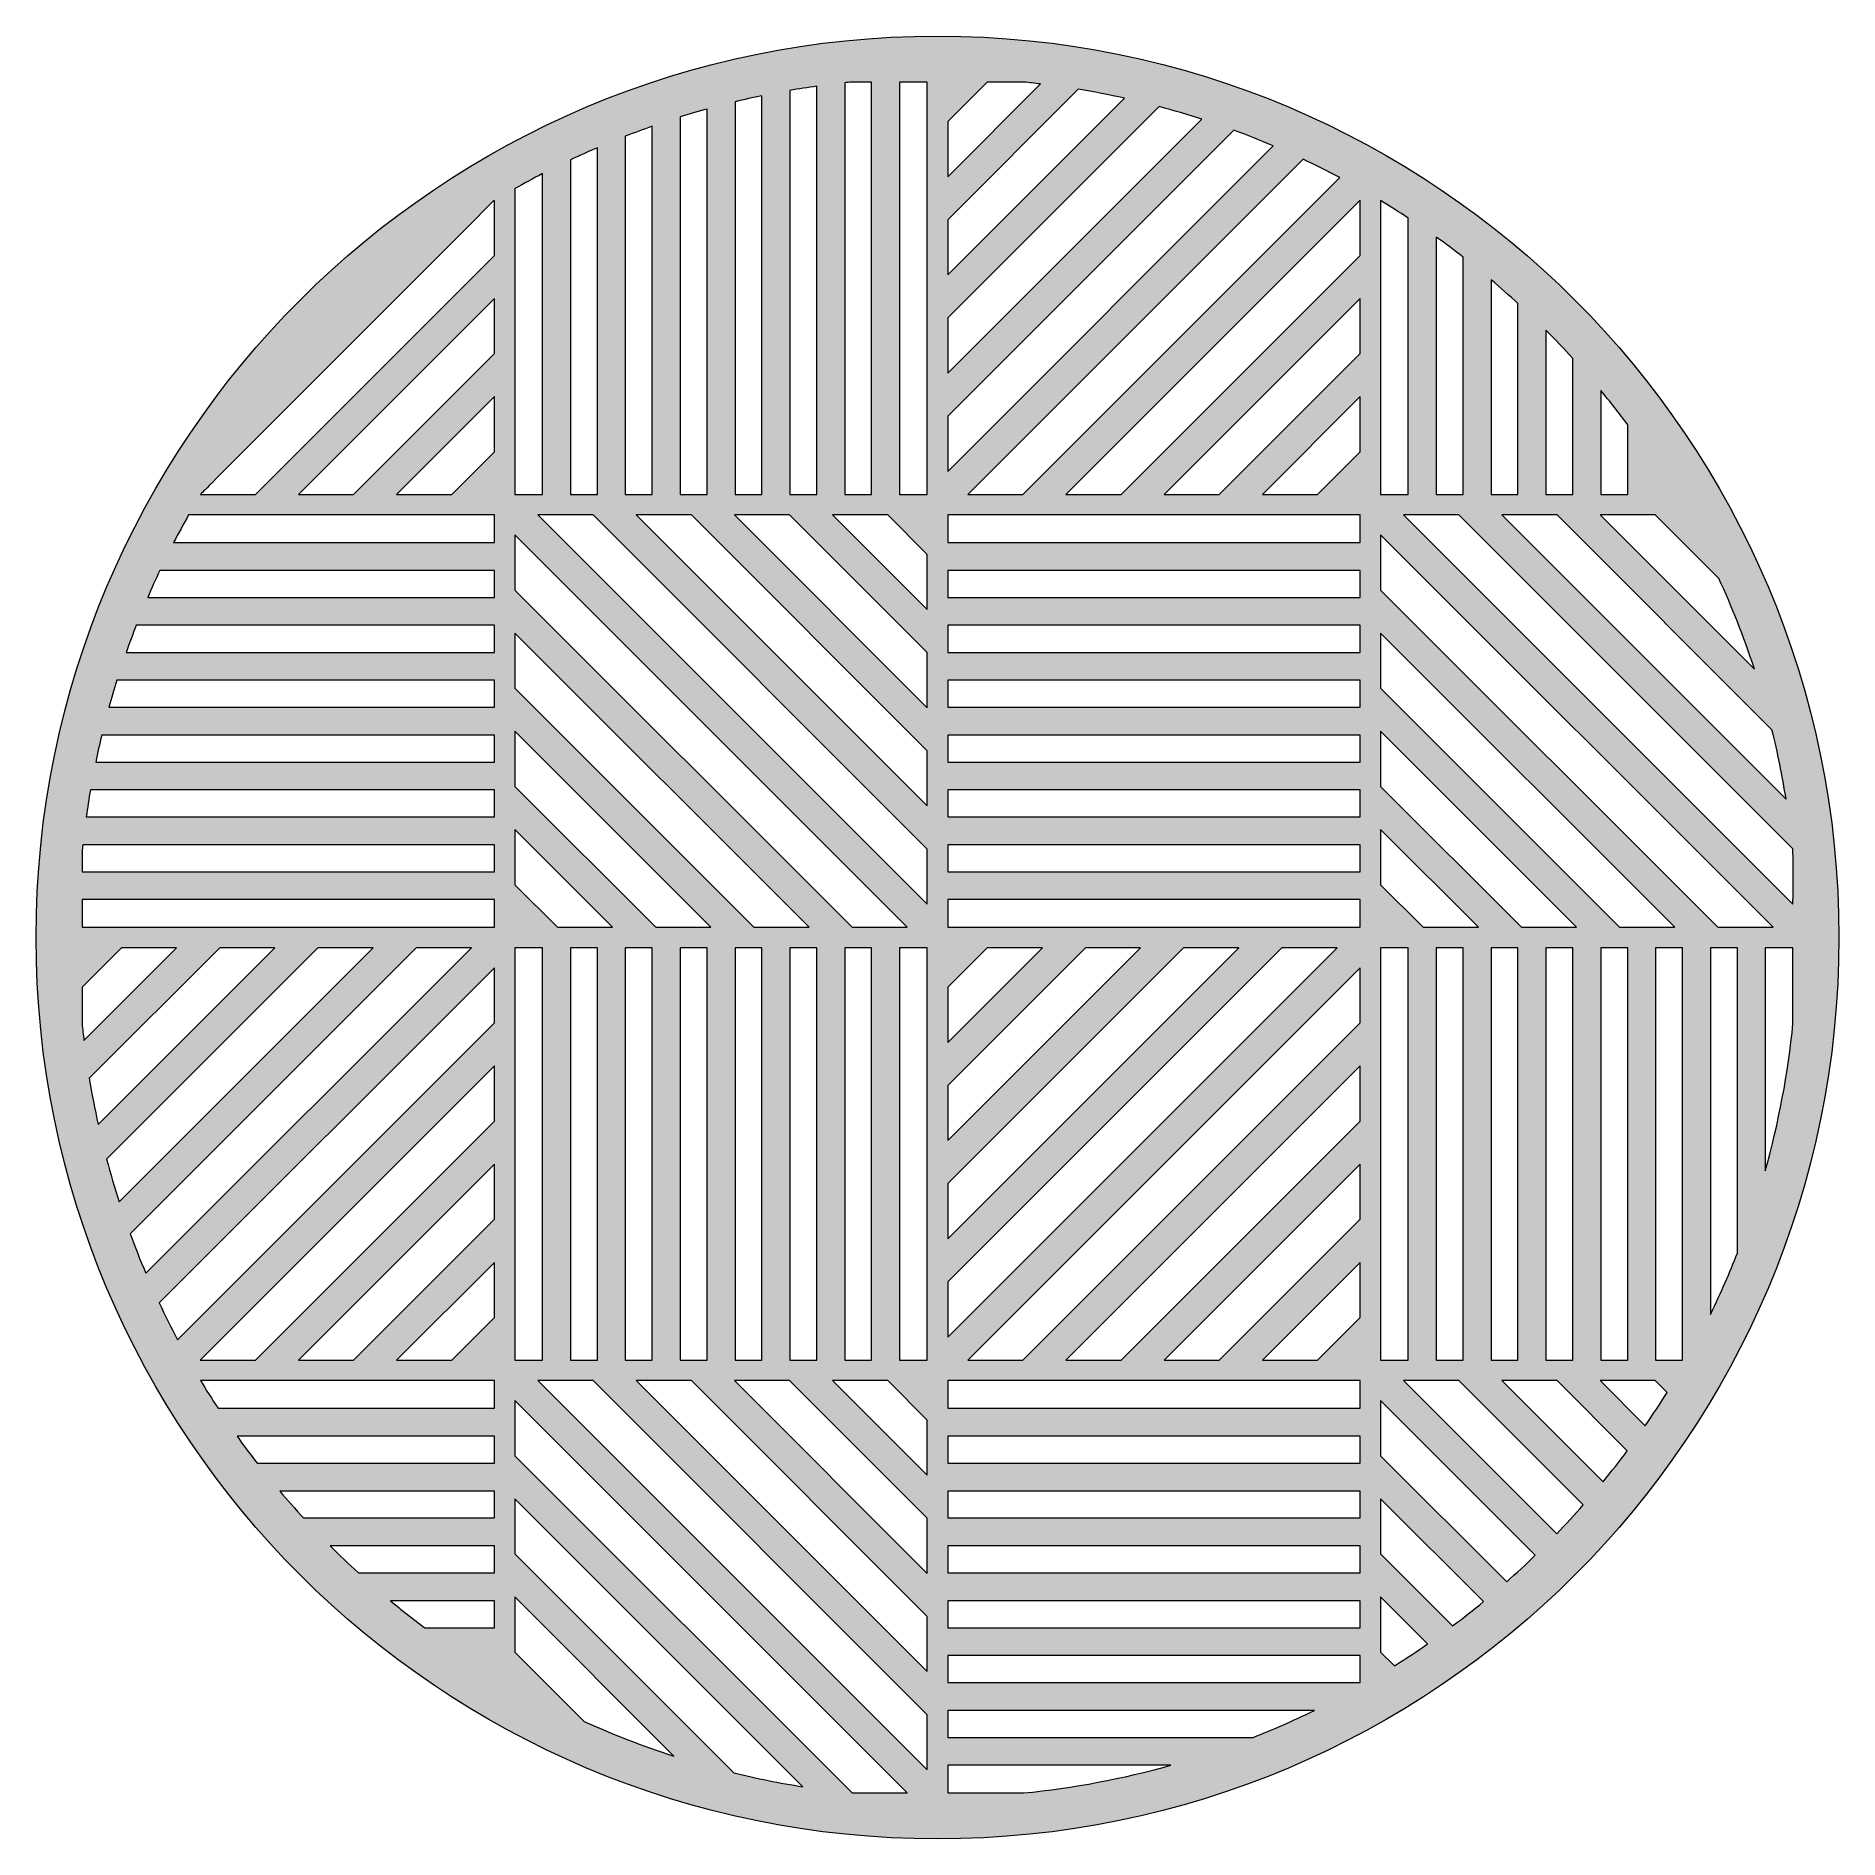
# Model space of a CAD drawing. Header units: inches. Extents: x 0 to 6, y -6 to 0.
import ezdxf

# ---------------------------------------------------------------- set-up
doc = ezdxf.new("R2010")
doc.units = ezdxf.units.IN
doc.header["$MEASUREMENT"] = 0
doc.layers.add('14-1 - Coasters Laser Cut', color=7, linetype='Continuous', lineweight=0)

msp = doc.modelspace()

# ---------------------------------------------------------------- hatches: boundary and pattern name
at = {"layer": '14-1 - Coasters Laser Cut', "true_color": 0x1d1d1b, "transparency": 33554687}
h = msp.add_hatch(color=250, dxfattribs=at)
h.dxf.hatch_style = 2
edge = h.paths.add_edge_path()
edge.add_spline(control_points=[(4.5514, -1.5935), (4.5514, -1.5935), (4.735, -1.5935), (4.735, -1.5935), (4.735, -1.5935), (5.8461, -2.7046), (5.8461, -2.7046), (5.8475, -2.7182), (5.8471, -2.6901), (5.8471, -2.8892), (5.8471, -2.8892), (4.5514, -1.5935), (4.5514, -1.5935)], knot_values=[0, 0, 0, 0, 1, 1, 1, 2, 2, 2, 3, 3, 3, 4, 4, 4, 4], degree=3, periodic=0)
edge = h.paths.add_edge_path()
edge.add_spline(control_points=[(5.8471, -3.2865), (5.8306, -3.4528), (5.7997, -3.6164), (5.7547, -3.7762), (5.7547, -3.7762), (5.7547, -3.034), (5.7547, -3.034), (5.7547, -3.034), (5.8471, -3.034), (5.8471, -3.034), (5.8471, -3.034), (5.8471, -3.2865), (5.8471, -3.2865)], knot_values=[0, 0, 0, 0, 1, 1, 1, 2, 2, 2, 3, 3, 3, 4, 4, 4, 4], degree=3, periodic=0)
edge = h.paths.add_edge_path()
edge.add_spline(control_points=[(5.6619, -4.051), (5.6365, -4.1153), (5.6093, -4.1783), (5.5722, -4.2543), (5.5722, -4.2543), (5.5722, -3.034), (5.5722, -3.034), (5.5722, -3.034), (5.6619, -3.034), (5.6619, -3.034), (5.6619, -3.034), (5.6619, -4.051), (5.6619, -4.051)], knot_values=[0, 0, 0, 0, 1, 1, 1, 2, 2, 2, 3, 3, 3, 4, 4, 4, 4], degree=3, periodic=0)
edge = h.paths.add_edge_path()
edge.add_spline(control_points=[(5.4794, -4.4064), (5.4794, -4.4064), (5.3897, -4.4064), (5.3897, -4.4064), (5.3897, -4.4064), (5.3897, -3.034), (5.3897, -3.034), (5.3897, -3.034), (5.4794, -3.034), (5.4794, -3.034), (5.4794, -3.034), (5.4794, -4.4064), (5.4794, -4.4064)], knot_values=[0, 0, 0, 0, 1, 1, 1, 2, 2, 2, 3, 3, 3, 4, 4, 4, 4], degree=3, periodic=0)
edge = h.paths.add_edge_path()
edge.add_spline(control_points=[(5.3554, -4.6247), (5.3554, -4.6247), (5.2051, -4.4744), (5.2051, -4.4744), (5.2051, -4.4744), (5.3887, -4.4744), (5.3887, -4.4744), (5.3887, -4.4744), (5.4282, -4.514), (5.4282, -4.514), (5.4049, -4.5515), (5.3806, -4.5883), (5.3554, -4.6247)], knot_values=[0, 0, 0, 0, 1, 1, 1, 2, 2, 2, 3, 3, 3, 4, 4, 4, 4], degree=3, periodic=0)
edge = h.paths.add_edge_path()
edge.add_spline(control_points=[(5.215, -4.8112), (5.215, -4.8112), (4.8783, -4.4744), (4.8783, -4.4744), (4.8783, -4.4744), (5.0618, -4.4744), (5.0618, -4.4744), (5.0618, -4.4744), (5.2957, -4.7083), (5.2957, -4.7083), (5.2696, -4.7432), (5.2426, -4.7775), (5.215, -4.8112)], knot_values=[0, 0, 0, 0, 1, 1, 1, 2, 2, 2, 3, 3, 3, 4, 4, 4, 4], degree=3, periodic=0)
edge = h.paths.add_edge_path()
edge.add_spline(control_points=[(5.0611, -4.9842), (5.0611, -4.9842), (4.5514, -4.4744), (4.5514, -4.4744), (4.5514, -4.4744), (4.735, -4.4744), (4.735, -4.4744), (4.735, -4.4744), (5.149, -4.8886), (5.149, -4.8886), (5.1206, -4.921), (5.0912, -4.9529), (5.0611, -4.9842)], knot_values=[0, 0, 0, 0, 1, 1, 1, 2, 2, 2, 3, 3, 3, 4, 4, 4, 4], degree=3, periodic=0)
edge = h.paths.add_edge_path()
edge.add_spline(control_points=[(4.8942, -5.1442), (4.8942, -5.1442), (4.4746, -4.7246), (4.4746, -4.7246), (4.4746, -4.7246), (4.4746, -4.541), (4.4746, -4.541), (4.4746, -4.541), (4.9894, -5.0558), (4.9894, -5.0558), (4.9583, -5.0861), (4.9265, -5.1156), (4.8942, -5.1442)], knot_values=[0, 0, 0, 0, 1, 1, 1, 2, 2, 2, 3, 3, 3, 4, 4, 4, 4], degree=3, periodic=0)
edge = h.paths.add_edge_path()
edge.add_spline(control_points=[(4.7142, -5.2911), (4.7142, -5.2911), (4.4746, -5.0515), (4.4746, -5.0515), (4.4746, -5.0515), (4.4746, -4.8679), (4.4746, -4.8679), (4.4746, -4.8679), (4.8171, -5.2103), (4.8171, -5.2103), (4.7833, -5.2381), (4.749, -5.265), (4.7142, -5.2911)], knot_values=[0, 0, 0, 0, 1, 1, 1, 2, 2, 2, 3, 3, 3, 4, 4, 4, 4], degree=3, periodic=0)
edge = h.paths.add_edge_path()
edge.add_spline(control_points=[(4.5204, -5.4242), (4.5204, -5.4242), (4.4746, -5.3783), (4.4746, -5.3783), (4.4746, -5.3783), (4.4746, -5.1947), (4.4746, -5.1947), (4.4746, -5.1947), (4.631, -5.3511), (4.631, -5.3511), (4.5947, -5.3764), (4.5578, -5.4007), (4.5204, -5.4242)], knot_values=[0, 0, 0, 0, 1, 1, 1, 2, 2, 2, 3, 3, 3, 4, 4, 4, 4], degree=3, periodic=0)
edge = h.paths.add_edge_path()
edge.add_spline(control_points=[(4.4065, -0.73), (4.4065, -0.73), (3.611, -1.5256), (3.611, -1.5256), (3.611, -1.5256), (3.4274, -1.5256), (3.4274, -1.5256), (3.4274, -1.5256), (4.4065, -0.5464), (4.4065, -0.5464), (4.4065, -0.5464), (4.4065, -0.73), (4.4065, -0.73)], knot_values=[0, 0, 0, 0, 1, 1, 1, 2, 2, 2, 3, 3, 3, 4, 4, 4, 4], degree=3, periodic=0)
edge = h.paths.add_edge_path()
edge.add_spline(control_points=[(4.4065, -1.0569), (4.4065, -1.0569), (3.9379, -1.5256), (3.9379, -1.5256), (3.9379, -1.5256), (3.7543, -1.5256), (3.7543, -1.5256), (3.7543, -1.5256), (4.4065, -0.8733), (4.4065, -0.8733), (4.4065, -0.8733), (4.4065, -1.0569), (4.4065, -1.0569)], knot_values=[0, 0, 0, 0, 1, 1, 1, 2, 2, 2, 3, 3, 3, 4, 4, 4, 4], degree=3, periodic=0)
edge = h.paths.add_edge_path()
edge.add_spline(control_points=[(4.4065, -1.3838), (4.4065, -1.3838), (4.2647, -1.5256), (4.2647, -1.5256), (4.2647, -1.5256), (4.0813, -1.5256), (4.0813, -1.5256), (4.0813, -1.5256), (4.4065, -1.2001), (4.4065, -1.2001), (4.4065, -1.2001), (4.4065, -1.3838), (4.4065, -1.3838)], knot_values=[0, 0, 0, 0, 1, 1, 1, 2, 2, 2, 3, 3, 3, 4, 4, 4, 4], degree=3, periodic=0)
edge = h.paths.add_edge_path()
edge.add_spline(control_points=[(4.4065, -1.6858), (4.4065, -1.6858), (3.034, -1.6858), (3.034, -1.6858), (3.034, -1.6858), (3.034, -1.5936), (3.034, -1.5936), (3.034, -1.5936), (4.4065, -1.5936), (4.4065, -1.5936), (4.4065, -1.5936), (4.4065, -1.6858), (4.4065, -1.6858)], knot_values=[0, 0, 0, 0, 1, 1, 1, 2, 2, 2, 3, 3, 3, 4, 4, 4, 4], degree=3, periodic=0)
edge = h.paths.add_edge_path()
edge.add_spline(control_points=[(4.4065, -1.8683), (4.4065, -1.8683), (3.034, -1.8683), (3.034, -1.8683), (3.034, -1.8683), (3.034, -1.7786), (3.034, -1.7786), (3.034, -1.7786), (4.4065, -1.7786), (4.4065, -1.7786), (4.4065, -1.7786), (4.4065, -1.8683), (4.4065, -1.8683)], knot_values=[0, 0, 0, 0, 1, 1, 1, 2, 2, 2, 3, 3, 3, 4, 4, 4, 4], degree=3, periodic=0)
edge = h.paths.add_edge_path()
edge.add_spline(control_points=[(4.4065, -2.051), (4.4065, -2.051), (3.034, -2.051), (3.034, -2.051), (3.034, -2.051), (3.034, -1.9611), (3.034, -1.9611), (3.034, -1.9611), (4.4065, -1.9611), (4.4065, -1.9611), (4.4065, -1.9611), (4.4065, -2.051), (4.4065, -2.051)], knot_values=[0, 0, 0, 0, 1, 1, 1, 2, 2, 2, 3, 3, 3, 4, 4, 4, 4], degree=3, periodic=0)
edge = h.paths.add_edge_path()
edge.add_spline(control_points=[(4.4065, -2.2335), (4.4065, -2.2335), (3.034, -2.2335), (3.034, -2.2335), (3.034, -2.2335), (3.034, -2.1436), (3.034, -2.1436), (3.034, -2.1436), (4.4065, -2.1436), (4.4065, -2.1436), (4.4065, -2.1436), (4.4065, -2.2335), (4.4065, -2.2335)], knot_values=[0, 0, 0, 0, 1, 1, 1, 2, 2, 2, 3, 3, 3, 4, 4, 4, 4], degree=3, periodic=0)
edge = h.paths.add_edge_path()
edge.add_spline(control_points=[(4.4065, -2.416), (4.4065, -2.416), (3.034, -2.416), (3.034, -2.416), (3.034, -2.416), (3.034, -2.3261), (3.034, -2.3261), (3.034, -2.3261), (4.4065, -2.3261), (4.4065, -2.3261), (4.4065, -2.3261), (4.4065, -2.416), (4.4065, -2.416)], knot_values=[0, 0, 0, 0, 1, 1, 1, 2, 2, 2, 3, 3, 3, 4, 4, 4, 4], degree=3, periodic=0)
edge = h.paths.add_edge_path()
edge.add_spline(control_points=[(4.4065, -2.5985), (4.4065, -2.5985), (3.034, -2.5985), (3.034, -2.5985), (3.034, -2.5985), (3.034, -2.5086), (3.034, -2.5086), (3.034, -2.5086), (4.4065, -2.5086), (4.4065, -2.5086), (4.4065, -2.5086), (4.4065, -2.5985), (4.4065, -2.5985)], knot_values=[0, 0, 0, 0, 1, 1, 1, 2, 2, 2, 3, 3, 3, 4, 4, 4, 4], degree=3, periodic=0)
edge = h.paths.add_edge_path()
edge.add_spline(control_points=[(4.4065, -2.781), (4.4065, -2.781), (3.034, -2.781), (3.034, -2.781), (3.034, -2.781), (3.034, -2.6913), (3.034, -2.6913), (3.034, -2.6913), (4.4065, -2.6913), (4.4065, -2.6913), (4.4065, -2.6913), (4.4065, -2.781), (4.4065, -2.781)], knot_values=[0, 0, 0, 0, 1, 1, 1, 2, 2, 2, 3, 3, 3, 4, 4, 4, 4], degree=3, periodic=0)
edge = h.paths.add_edge_path()
edge.add_spline(control_points=[(4.4065, -2.966), (4.4065, -2.966), (3.034, -2.966), (3.034, -2.966), (3.034, -2.966), (3.034, -2.8737), (3.034, -2.8737), (3.034, -2.8737), (4.4065, -2.8737), (4.4065, -2.8737), (4.4065, -2.8737), (4.4065, -2.966), (4.4065, -2.966)], knot_values=[0, 0, 0, 0, 1, 1, 1, 2, 2, 2, 3, 3, 3, 4, 4, 4, 4], degree=3, periodic=0)
edge = h.paths.add_edge_path()
edge.add_spline(control_points=[(4.4065, -3.2842), (4.4065, -3.2842), (3.2842, -4.4065), (3.2842, -4.4065), (3.2842, -4.4065), (3.1006, -4.4065), (3.1006, -4.4065), (3.1006, -4.4065), (4.4065, -3.1006), (4.4065, -3.1006), (4.4065, -3.1006), (4.4065, -3.2842), (4.4065, -3.2842)], knot_values=[0, 0, 0, 0, 1, 1, 1, 2, 2, 2, 3, 3, 3, 4, 4, 4, 4], degree=3, periodic=0)
edge = h.paths.add_edge_path()
edge.add_spline(control_points=[(4.4065, -3.611), (4.4065, -3.611), (3.611, -4.4065), (3.611, -4.4065), (3.611, -4.4065), (3.4274, -4.4065), (3.4274, -4.4065), (3.4274, -4.4065), (4.4065, -3.4274), (4.4065, -3.4274), (4.4065, -3.4274), (4.4065, -3.611), (4.4065, -3.611)], knot_values=[0, 0, 0, 0, 1, 1, 1, 2, 2, 2, 3, 3, 3, 4, 4, 4, 4], degree=3, periodic=0)
edge = h.paths.add_edge_path()
edge.add_spline(control_points=[(4.4065, -3.9379), (4.4065, -3.9379), (3.9379, -4.4065), (3.9379, -4.4065), (3.9379, -4.4065), (3.7543, -4.4065), (3.7543, -4.4065), (3.7543, -4.4065), (4.4065, -3.7543), (4.4065, -3.7543), (4.4065, -3.7543), (4.4065, -3.9379), (4.4065, -3.9379)], knot_values=[0, 0, 0, 0, 1, 1, 1, 2, 2, 2, 3, 3, 3, 4, 4, 4, 4], degree=3, periodic=0)
edge = h.paths.add_edge_path()
edge.add_spline(control_points=[(4.4065, -4.2647), (4.4065, -4.2647), (4.2647, -4.4065), (4.2647, -4.4065), (4.2647, -4.4065), (4.0813, -4.4065), (4.0813, -4.4065), (4.0813, -4.4065), (4.4065, -4.0813), (4.4065, -4.0813), (4.4065, -4.0813), (4.4065, -4.2647), (4.4065, -4.2647)], knot_values=[0, 0, 0, 0, 1, 1, 1, 2, 2, 2, 3, 3, 3, 4, 4, 4, 4], degree=3, periodic=0)
edge = h.paths.add_edge_path()
edge.add_spline(control_points=[(4.4065, -4.5669), (4.4065, -4.5669), (3.034, -4.5669), (3.034, -4.5669), (3.034, -4.5669), (3.034, -4.4746), (3.034, -4.4746), (3.034, -4.4746), (4.4065, -4.4746), (4.4065, -4.4746), (4.4065, -4.4746), (4.4065, -4.5669), (4.4065, -4.5669)], knot_values=[0, 0, 0, 0, 1, 1, 1, 2, 2, 2, 3, 3, 3, 4, 4, 4, 4], degree=3, periodic=0)
edge = h.paths.add_edge_path()
edge.add_spline(control_points=[(4.4065, -4.7494), (4.4065, -4.7494), (3.034, -4.7494), (3.034, -4.7494), (3.034, -4.7494), (3.034, -4.6596), (3.034, -4.6596), (3.034, -4.6596), (4.4065, -4.6596), (4.4065, -4.6596), (4.4065, -4.6596), (4.4065, -4.7494), (4.4065, -4.7494)], knot_values=[0, 0, 0, 0, 1, 1, 1, 2, 2, 2, 3, 3, 3, 4, 4, 4, 4], degree=3, periodic=0)
edge = h.paths.add_edge_path()
edge.add_spline(control_points=[(4.4065, -4.9319), (4.4065, -4.9319), (3.034, -4.9319), (3.034, -4.9319), (3.034, -4.9319), (3.034, -4.8421), (3.034, -4.8421), (3.034, -4.8421), (4.4065, -4.8421), (4.4065, -4.8421), (4.4065, -4.8421), (4.4065, -4.9319), (4.4065, -4.9319)], knot_values=[0, 0, 0, 0, 1, 1, 1, 2, 2, 2, 3, 3, 3, 4, 4, 4, 4], degree=3, periodic=0)
edge = h.paths.add_edge_path()
edge.add_spline(control_points=[(4.4065, -5.1144), (4.4065, -5.1144), (3.034, -5.1144), (3.034, -5.1144), (3.034, -5.1144), (3.034, -5.0246), (3.034, -5.0246), (3.034, -5.0246), (4.4065, -5.0246), (4.4065, -5.0246), (4.4065, -5.0246), (4.4065, -5.1144), (4.4065, -5.1144)], knot_values=[0, 0, 0, 0, 1, 1, 1, 2, 2, 2, 3, 3, 3, 4, 4, 4, 4], degree=3, periodic=0)
edge = h.paths.add_edge_path()
edge.add_spline(control_points=[(4.4065, -5.2969), (4.4065, -5.2969), (3.034, -5.2969), (3.034, -5.2969), (3.034, -5.2969), (3.034, -5.2072), (3.034, -5.2072), (3.034, -5.2072), (4.4065, -5.2072), (4.4065, -5.2072), (4.4065, -5.2072), (4.4065, -5.2969), (4.4065, -5.2969)], knot_values=[0, 0, 0, 0, 1, 1, 1, 2, 2, 2, 3, 3, 3, 4, 4, 4, 4], degree=3, periodic=0)
edge = h.paths.add_edge_path()
edge.add_spline(control_points=[(4.4065, -5.4794), (4.4065, -5.4794), (3.034, -5.4794), (3.034, -5.4794), (3.034, -5.4794), (3.034, -5.3897), (3.034, -5.3897), (3.034, -5.3897), (4.4065, -5.3897), (4.4065, -5.3897), (4.4065, -5.3897), (4.4065, -5.4794), (4.4065, -5.4794)], knot_values=[0, 0, 0, 0, 1, 1, 1, 2, 2, 2, 3, 3, 3, 4, 4, 4, 4], degree=3, periodic=0)
edge = h.paths.add_edge_path()
edge.add_spline(control_points=[(4.051, -5.6619), (4.051, -5.6619), (3.034, -5.6619), (3.034, -5.6619), (3.034, -5.6619), (3.034, -5.5722), (3.034, -5.5722), (3.034, -5.5722), (4.2543, -5.5722), (4.2543, -5.5722), (4.1792, -5.6089), (4.1157, -5.6364), (4.051, -5.6619)], knot_values=[0, 0, 0, 0, 1, 1, 1, 2, 2, 2, 3, 3, 3, 4, 4, 4, 4], degree=3, periodic=0)
edge = h.paths.add_edge_path()
edge.add_spline(control_points=[(3.2865, -5.8471), (3.2865, -5.8471), (3.034, -5.8471), (3.034, -5.8471), (3.034, -5.8471), (3.034, -5.7547), (3.034, -5.7547), (3.034, -5.7547), (3.7762, -5.7547), (3.7762, -5.7547), (3.6164, -5.7997), (3.4528, -5.8306), (3.2865, -5.8471)], knot_values=[0, 0, 0, 0, 1, 1, 1, 2, 2, 2, 3, 3, 3, 4, 4, 4, 4], degree=3, periodic=0)
edge = h.paths.add_edge_path()
edge.add_spline(control_points=[(3.034, -4.1461), (3.034, -4.1461), (4.146, -3.034), (4.146, -3.034), (4.146, -3.034), (4.3296, -3.034), (4.3296, -3.034), (4.3296, -3.034), (3.034, -4.3297), (3.034, -4.3297), (3.034, -4.3297), (3.034, -4.1461), (3.034, -4.1461)], knot_values=[0, 0, 0, 0, 1, 1, 1, 2, 2, 2, 3, 3, 3, 4, 4, 4, 4], degree=3, periodic=0)
edge = h.paths.add_edge_path()
edge.add_spline(control_points=[(3.034, -3.8192), (3.034, -3.8192), (3.8192, -3.034), (3.8192, -3.034), (3.8192, -3.034), (4.0028, -3.034), (4.0028, -3.034), (4.0028, -3.034), (3.034, -4.0028), (3.034, -4.0028), (3.034, -4.0028), (3.034, -3.8192), (3.034, -3.8192)], knot_values=[0, 0, 0, 0, 1, 1, 1, 2, 2, 2, 3, 3, 3, 4, 4, 4, 4], degree=3, periodic=0)
edge = h.paths.add_edge_path()
edge.add_spline(control_points=[(3.034, -3.4924), (3.034, -3.4924), (3.4922, -3.034), (3.4922, -3.034), (3.4922, -3.034), (3.6758, -3.034), (3.6758, -3.034), (3.6758, -3.034), (3.034, -3.6758), (3.034, -3.6758), (3.034, -3.6758), (3.034, -3.4924), (3.034, -3.4924)], knot_values=[0, 0, 0, 0, 1, 1, 1, 2, 2, 2, 3, 3, 3, 4, 4, 4, 4], degree=3, periodic=0)
edge = h.paths.add_edge_path()
edge.add_spline(control_points=[(3.034, -3.1654), (3.034, -3.1654), (3.1653, -3.034), (3.1653, -3.034), (3.1653, -3.034), (3.3489, -3.034), (3.3489, -3.034), (3.3489, -3.034), (3.034, -3.349), (3.034, -3.349), (3.034, -3.349), (3.034, -3.1654), (3.034, -3.1654)], knot_values=[0, 0, 0, 0, 1, 1, 1, 2, 2, 2, 3, 3, 3, 4, 4, 4, 4], degree=3, periodic=0)
edge = h.paths.add_edge_path()
edge.add_spline(control_points=[(3.034, -1.2651), (3.034, -1.2651), (3.9858, -0.3132), (3.9858, -0.3132), (4.0318, -0.3301), (4.0733, -0.3465), (4.1174, -0.3653), (4.1174, -0.3653), (3.034, -1.4488), (3.034, -1.4488), (3.034, -1.4488), (3.034, -1.2651), (3.034, -1.2651)], knot_values=[0, 0, 0, 0, 1, 1, 1, 2, 2, 2, 3, 3, 3, 4, 4, 4, 4], degree=3, periodic=0)
edge = h.paths.add_edge_path()
edge.add_spline(control_points=[(3.034, -0.9382), (3.034, -0.9382), (3.7374, -0.2349), (3.7374, -0.2349), (3.785, -0.2475), (3.8322, -0.2614), (3.8792, -0.2767), (3.8792, -0.2767), (3.034, -1.1218), (3.034, -1.1218), (3.034, -1.1218), (3.034, -0.9382), (3.034, -0.9382)], knot_values=[0, 0, 0, 0, 1, 1, 1, 2, 2, 2, 3, 3, 3, 4, 4, 4, 4], degree=3, periodic=0)
edge = h.paths.add_edge_path()
edge.add_spline(control_points=[(3.034, -0.6113), (3.034, -0.6113), (3.4682, -0.1771), (3.4682, -0.1771), (3.5199, -0.1856), (3.5712, -0.1954), (3.6222, -0.2067), (3.6222, -0.2067), (3.034, -0.7949), (3.034, -0.7949), (3.034, -0.7949), (3.034, -0.6113), (3.034, -0.6113)], knot_values=[0, 0, 0, 0, 1, 1, 1, 2, 2, 2, 3, 3, 3, 4, 4, 4, 4], degree=3, periodic=0)
edge = h.paths.add_edge_path()
edge.add_spline(control_points=[(3.034, -0.2844), (3.034, -0.2844), (3.1654, -0.1531), (3.1654, -0.1531), (3.1654, -0.1531), (3.2871, -0.1531), (3.2871, -0.1531), (3.3057, -0.1549), (3.3243, -0.1571), (3.3428, -0.1593), (3.3428, -0.1593), (3.034, -0.4681), (3.034, -0.4681), (3.034, -0.4681), (3.034, -0.2844), (3.034, -0.2844)], knot_values=[0, 0, 0, 0, 1, 1, 1, 2, 2, 2, 3, 3, 3, 4, 4, 4, 5, 5, 5, 5], degree=3, periodic=0)
edge = h.paths.add_edge_path()
edge.add_spline(control_points=[(4.3387, -0.4708), (4.3387, -0.4708), (3.2842, -1.5256), (3.2842, -1.5256), (3.2842, -1.5256), (3.1006, -1.5256), (3.1006, -1.5256), (3.1006, -1.5256), (4.2164, -0.4097), (4.2164, -0.4097), (4.2576, -0.4292), (4.2985, -0.4494), (4.3387, -0.4708)], knot_values=[0, 0, 0, 0, 1, 1, 1, 2, 2, 2, 3, 3, 3, 4, 4, 4, 4], degree=3, periodic=0)
edge = h.paths.add_edge_path()
edge.add_spline(control_points=[(4.4746, -3.034), (4.4746, -3.034), (4.5669, -3.034), (4.5669, -3.034), (4.5669, -3.034), (4.5669, -4.4064), (4.5669, -4.4064), (4.5669, -4.4064), (4.4746, -4.4064), (4.4746, -4.4064), (4.4746, -4.4064), (4.4746, -3.034), (4.4746, -3.034)], knot_values=[0, 0, 0, 0, 1, 1, 1, 2, 2, 2, 3, 3, 3, 4, 4, 4, 4], degree=3, periodic=0)
edge = h.paths.add_edge_path()
edge.add_spline(control_points=[(4.7494, -3.034), (4.7494, -3.034), (4.7494, -4.4064), (4.7494, -4.4064), (4.7494, -4.4064), (4.6596, -4.4064), (4.6596, -4.4064), (4.6596, -4.4064), (4.6596, -3.034), (4.6596, -3.034), (4.6596, -3.034), (4.7494, -3.034), (4.7494, -3.034)], knot_values=[0, 0, 0, 0, 1, 1, 1, 2, 2, 2, 3, 3, 3, 4, 4, 4, 4], degree=3, periodic=0)
edge = h.paths.add_edge_path()
edge.add_spline(control_points=[(4.4746, -2.6407), (4.4746, -2.6407), (4.7999, -2.966), (4.7999, -2.966), (4.7999, -2.966), (4.6163, -2.966), (4.6163, -2.966), (4.6163, -2.966), (4.4746, -2.8243), (4.4746, -2.8243), (4.4746, -2.8243), (4.4746, -2.6407), (4.4746, -2.6407)], knot_values=[0, 0, 0, 0, 1, 1, 1, 2, 2, 2, 3, 3, 3, 4, 4, 4, 4], degree=3, periodic=0)
edge = h.paths.add_edge_path()
edge.add_spline(control_points=[(4.9319, -3.034), (4.9319, -3.034), (4.9319, -4.4064), (4.9319, -4.4064), (4.9319, -4.4064), (4.8421, -4.4064), (4.8421, -4.4064), (4.8421, -4.4064), (4.8421, -3.034), (4.8421, -3.034), (4.8421, -3.034), (4.9319, -3.034), (4.9319, -3.034)], knot_values=[0, 0, 0, 0, 1, 1, 1, 2, 2, 2, 3, 3, 3, 4, 4, 4, 4], degree=3, periodic=0)
edge = h.paths.add_edge_path()
edge.add_spline(control_points=[(5.1144, -3.034), (5.1144, -3.034), (5.1144, -4.4064), (5.1144, -4.4064), (5.1144, -4.4064), (5.0247, -4.4064), (5.0247, -4.4064), (5.0247, -4.4064), (5.0247, -3.034), (5.0247, -3.034), (5.0247, -3.034), (5.1144, -3.034), (5.1144, -3.034)], knot_values=[0, 0, 0, 0, 1, 1, 1, 2, 2, 2, 3, 3, 3, 4, 4, 4, 4], degree=3, periodic=0)
edge = h.paths.add_edge_path()
edge.add_spline(control_points=[(4.4746, -2.3138), (4.4746, -2.3138), (5.1267, -2.966), (5.1267, -2.966), (5.1267, -2.966), (4.9431, -2.966), (4.9431, -2.966), (4.9431, -2.966), (4.4746, -2.4974), (4.4746, -2.4974), (4.4746, -2.4974), (4.4746, -2.3138), (4.4746, -2.3138)], knot_values=[0, 0, 0, 0, 1, 1, 1, 2, 2, 2, 3, 3, 3, 4, 4, 4, 4], degree=3, periodic=0)
edge = h.paths.add_edge_path()
edge.add_spline(control_points=[(5.2969, -3.034), (5.2969, -3.034), (5.2969, -4.4064), (5.2969, -4.4064), (5.2969, -4.4064), (5.2072, -4.4064), (5.2072, -4.4064), (5.2072, -4.4064), (5.2072, -3.034), (5.2072, -3.034), (5.2072, -3.034), (5.2969, -3.034), (5.2969, -3.034)], knot_values=[0, 0, 0, 0, 1, 1, 1, 2, 2, 2, 3, 3, 3, 4, 4, 4, 4], degree=3, periodic=0)
edge = h.paths.add_edge_path()
edge.add_spline(control_points=[(4.4746, -1.9868), (4.4746, -1.9868), (5.4536, -2.966), (5.4536, -2.966), (5.4536, -2.966), (5.27, -2.966), (5.27, -2.966), (5.27, -2.966), (4.4746, -2.1704), (4.4746, -2.1704), (4.4746, -2.1704), (4.4746, -1.9868), (4.4746, -1.9868)], knot_values=[0, 0, 0, 0, 1, 1, 1, 2, 2, 2, 3, 3, 3, 4, 4, 4, 4], degree=3, periodic=0)
edge = h.paths.add_edge_path()
edge.add_spline(control_points=[(4.4746, -1.66), (4.4746, -1.66), (5.7806, -2.966), (5.7806, -2.966), (5.7806, -2.966), (5.5969, -2.966), (5.5969, -2.966), (5.5969, -2.966), (4.4746, -1.8436), (4.4746, -1.8436), (4.4746, -1.8436), (4.4746, -1.66), (4.4746, -1.66)], knot_values=[0, 0, 0, 0, 1, 1, 1, 2, 2, 2, 3, 3, 3, 4, 4, 4, 4], degree=3, periodic=0)
edge = h.paths.add_edge_path()
edge.add_spline(control_points=[(4.4746, -0.5475), (4.5057, -0.5663), (4.5365, -0.5857), (4.5669, -0.6056), (4.5669, -0.6056), (4.5669, -1.5254), (4.5669, -1.5254), (4.5669, -1.5254), (4.4746, -1.5254), (4.4746, -1.5254), (4.4746, -1.5254), (4.4746, -0.5475), (4.4746, -0.5475)], knot_values=[0, 0, 0, 0, 1, 1, 1, 2, 2, 2, 3, 3, 3, 4, 4, 4, 4], degree=3, periodic=0)
edge = h.paths.add_edge_path()
edge.add_spline(control_points=[(4.6596, -0.6689), (4.69, -0.6906), (4.7199, -0.7129), (4.7494, -0.7358), (4.7494, -0.7358), (4.7494, -1.5254), (4.7494, -1.5254), (4.7494, -1.5254), (4.6596, -1.5254), (4.6596, -1.5254), (4.6596, -1.5254), (4.6596, -0.6689), (4.6596, -0.6689)], knot_values=[0, 0, 0, 0, 1, 1, 1, 2, 2, 2, 3, 3, 3, 4, 4, 4, 4], degree=3, periodic=0)
edge = h.paths.add_edge_path()
edge.add_spline(control_points=[(4.8421, -0.8108), (4.8725, -0.8365), (4.9025, -0.8628), (4.9319, -0.8897), (4.9319, -0.8897), (4.9319, -1.5254), (4.9319, -1.5254), (4.9319, -1.5254), (4.8421, -1.5254), (4.8421, -1.5254), (4.8421, -1.5254), (4.8421, -0.8108), (4.8421, -0.8108)], knot_values=[0, 0, 0, 0, 1, 1, 1, 2, 2, 2, 3, 3, 3, 4, 4, 4, 4], degree=3, periodic=0)
edge = h.paths.add_edge_path()
edge.add_spline(control_points=[(5.0247, -0.9786), (5.0554, -1.0093), (5.0853, -1.0407), (5.1144, -1.0726), (5.1144, -1.0726), (5.1144, -1.5254), (5.1144, -1.5254), (5.1144, -1.5254), (5.0247, -1.5254), (5.0247, -1.5254), (5.0247, -1.5254), (5.0247, -0.9786), (5.0247, -0.9786)], knot_values=[0, 0, 0, 0, 1, 1, 1, 2, 2, 2, 3, 3, 3, 4, 4, 4, 4], degree=3, periodic=0)
edge = h.paths.add_edge_path()
edge.add_spline(control_points=[(5.7771, -2.3086), (5.796, -2.3849), (5.8117, -2.4618), (5.8242, -2.5394), (5.8242, -2.5394), (4.8783, -1.5935), (4.8783, -1.5935), (4.8783, -1.5935), (5.0618, -1.5935), (5.0618, -1.5935), (5.0618, -1.5935), (5.7771, -2.3086), (5.7771, -2.3086)], knot_values=[0, 0, 0, 0, 1, 1, 1, 2, 2, 2, 3, 3, 3, 4, 4, 4, 4], degree=3, periodic=0)
edge = h.paths.add_edge_path()
edge.add_spline(control_points=[(5.3887, -1.5935), (5.3887, -1.5935), (5.6003, -1.805), (5.6003, -1.805), (5.6439, -1.8997), (5.6818, -1.994), (5.719, -2.1074), (5.719, -2.1074), (5.2051, -1.5935), (5.2051, -1.5935), (5.2051, -1.5935), (5.3887, -1.5935), (5.3887, -1.5935)], knot_values=[0, 0, 0, 0, 1, 1, 1, 2, 2, 2, 3, 3, 3, 4, 4, 4, 4], degree=3, periodic=0)
edge = h.paths.add_edge_path()
edge.add_spline(control_points=[(5.2072, -1.1792), (5.2381, -1.2165), (5.2681, -1.2547), (5.2969, -1.2935), (5.2969, -1.2935), (5.2969, -1.5254), (5.2969, -1.5254), (5.2969, -1.5254), (5.2072, -1.5254), (5.2072, -1.5254), (5.2072, -1.5254), (5.2072, -1.1792), (5.2072, -1.1792)], knot_values=[0, 0, 0, 0, 1, 1, 1, 2, 2, 2, 3, 3, 3, 4, 4, 4, 4], degree=3, periodic=0)
edge = h.paths.add_edge_path()
edge.add_spline(control_points=[(2.966, -1.5254), (2.966, -1.5254), (2.8736, -1.5254), (2.8736, -1.5254), (2.8736, -1.5254), (2.8736, -0.1529), (2.8736, -0.1529), (2.8736, -0.1529), (2.966, -0.1529), (2.966, -0.1529), (2.966, -0.1529), (2.966, -1.5254), (2.966, -1.5254)], knot_values=[0, 0, 0, 0, 1, 1, 1, 2, 2, 2, 3, 3, 3, 4, 4, 4, 4], degree=3, periodic=0)
edge = h.paths.add_edge_path()
edge.add_spline(control_points=[(2.966, -1.9085), (2.966, -1.9085), (2.651, -1.5935), (2.651, -1.5935), (2.651, -1.5935), (2.8346, -1.5935), (2.8346, -1.5935), (2.8346, -1.5935), (2.966, -1.7249), (2.966, -1.7249), (2.966, -1.7249), (2.966, -1.9085), (2.966, -1.9085)], knot_values=[0, 0, 0, 0, 1, 1, 1, 2, 2, 2, 3, 3, 3, 4, 4, 4, 4], degree=3, periodic=0)
edge = h.paths.add_edge_path()
edge.add_spline(control_points=[(2.966, -2.2354), (2.966, -2.2354), (2.3242, -1.5935), (2.3242, -1.5935), (2.3242, -1.5935), (2.5076, -1.5935), (2.5076, -1.5935), (2.5076, -1.5935), (2.966, -2.0518), (2.966, -2.0518), (2.966, -2.0518), (2.966, -2.2354), (2.966, -2.2354)], knot_values=[0, 0, 0, 0, 1, 1, 1, 2, 2, 2, 3, 3, 3, 4, 4, 4, 4], degree=3, periodic=0)
edge = h.paths.add_edge_path()
edge.add_spline(control_points=[(2.966, -2.5622), (2.966, -2.5622), (1.9972, -1.5935), (1.9972, -1.5935), (1.9972, -1.5935), (2.1808, -1.5935), (2.1808, -1.5935), (2.1808, -1.5935), (2.966, -2.3786), (2.966, -2.3786), (2.966, -2.3786), (2.966, -2.5622), (2.966, -2.5622)], knot_values=[0, 0, 0, 0, 1, 1, 1, 2, 2, 2, 3, 3, 3, 4, 4, 4, 4], degree=3, periodic=0)
edge = h.paths.add_edge_path()
edge.add_spline(control_points=[(2.966, -2.8892), (2.966, -2.8892), (1.6703, -1.5935), (1.6703, -1.5935), (1.6703, -1.5935), (1.8539, -1.5935), (1.8539, -1.5935), (1.8539, -1.5935), (2.966, -2.7056), (2.966, -2.7056), (2.966, -2.7056), (2.966, -2.8892), (2.966, -2.8892)], knot_values=[0, 0, 0, 0, 1, 1, 1, 2, 2, 2, 3, 3, 3, 4, 4, 4, 4], degree=3, periodic=0)
edge = h.paths.add_edge_path()
edge.add_spline(control_points=[(2.966, -4.4064), (2.966, -4.4064), (2.8736, -4.4064), (2.8736, -4.4064), (2.8736, -4.4064), (2.8736, -3.034), (2.8736, -3.034), (2.8736, -3.034), (2.966, -3.034), (2.966, -3.034), (2.966, -3.034), (2.966, -4.4064), (2.966, -4.4064)], knot_values=[0, 0, 0, 0, 1, 1, 1, 2, 2, 2, 3, 3, 3, 4, 4, 4, 4], degree=3, periodic=0)
edge = h.paths.add_edge_path()
edge.add_spline(control_points=[(2.966, -4.7894), (2.966, -4.7894), (2.651, -4.4744), (2.651, -4.4744), (2.651, -4.4744), (2.8346, -4.4744), (2.8346, -4.4744), (2.8346, -4.4744), (2.966, -4.6058), (2.966, -4.6058), (2.966, -4.6058), (2.966, -4.7894), (2.966, -4.7894)], knot_values=[0, 0, 0, 0, 1, 1, 1, 2, 2, 2, 3, 3, 3, 4, 4, 4, 4], degree=3, periodic=0)
edge = h.paths.add_edge_path()
edge.add_spline(control_points=[(2.966, -5.1164), (2.966, -5.1164), (2.324, -4.4744), (2.324, -4.4744), (2.324, -4.4744), (2.5076, -4.4744), (2.5076, -4.4744), (2.5076, -4.4744), (2.966, -4.9328), (2.966, -4.9328), (2.966, -4.9328), (2.966, -5.1164), (2.966, -5.1164)], knot_values=[0, 0, 0, 0, 1, 1, 1, 2, 2, 2, 3, 3, 3, 4, 4, 4, 4], degree=3, periodic=0)
edge = h.paths.add_edge_path()
edge.add_spline(control_points=[(2.966, -5.4432), (2.966, -5.4432), (1.9972, -4.4744), (1.9972, -4.4744), (1.9972, -4.4744), (2.1808, -4.4744), (2.1808, -4.4744), (2.1808, -4.4744), (2.966, -5.2597), (2.966, -5.2597), (2.966, -5.2597), (2.966, -5.4432), (2.966, -5.4432)], knot_values=[0, 0, 0, 0, 1, 1, 1, 2, 2, 2, 3, 3, 3, 4, 4, 4, 4], degree=3, periodic=0)
edge = h.paths.add_edge_path()
edge.add_spline(control_points=[(2.966, -5.7701), (2.966, -5.7701), (1.6703, -4.4744), (1.6703, -4.4744), (1.6703, -4.4744), (1.8539, -4.4744), (1.8539, -4.4744), (1.8539, -4.4744), (2.966, -5.5865), (2.966, -5.5865), (2.966, -5.5865), (2.966, -5.7701), (2.966, -5.7701)], knot_values=[0, 0, 0, 0, 1, 1, 1, 2, 2, 2, 3, 3, 3, 4, 4, 4, 4], degree=3, periodic=0)
edge = h.paths.add_edge_path()
edge.add_spline(control_points=[(2.7158, -5.8469), (2.7158, -5.8469), (1.5935, -4.7246), (1.5935, -4.7246), (1.5935, -4.7246), (1.5935, -4.541), (1.5935, -4.541), (1.5935, -4.541), (2.8994, -5.8469), (2.8994, -5.8469), (2.8994, -5.8469), (2.7158, -5.8469), (2.7158, -5.8469)], knot_values=[0, 0, 0, 0, 1, 1, 1, 2, 2, 2, 3, 3, 3, 4, 4, 4, 4], degree=3, periodic=0)
edge = h.paths.add_edge_path()
edge.add_spline(control_points=[(2.3224, -5.7804), (2.3224, -5.7804), (1.5935, -5.0515), (1.5935, -5.0515), (1.5935, -5.0515), (1.5935, -4.8679), (1.5935, -4.8679), (1.5935, -4.8679), (2.5518, -5.8262), (2.5518, -5.8262), (2.4746, -5.814), (2.3982, -5.7988), (2.3224, -5.7804)], knot_values=[0, 0, 0, 0, 1, 1, 1, 2, 2, 2, 3, 3, 3, 4, 4, 4, 4], degree=3, periodic=0)
edge = h.paths.add_edge_path()
edge.add_spline(control_points=[(1.8244, -5.6093), (1.8244, -5.6093), (1.5935, -5.3783), (1.5935, -5.3783), (1.5935, -5.3783), (1.5935, -5.1947), (1.5935, -5.1947), (1.5935, -5.1947), (2.1228, -5.724), (2.1228, -5.724), (2.0167, -5.6899), (1.9194, -5.6522), (1.8244, -5.6093)], knot_values=[0, 0, 0, 0, 1, 1, 1, 2, 2, 2, 3, 3, 3, 4, 4, 4, 4], degree=3, periodic=0)
edge = h.paths.add_edge_path()
edge.add_spline(control_points=[(1.5254, -0.73), (1.5254, -0.73), (0.73, -1.5256), (0.73, -1.5256), (0.73, -1.5256), (0.5474, -1.5256), (0.5474, -1.5256), (0.5499, -1.5214), (0.5013, -1.5706), (1.5229, -0.5489), (1.5237, -0.5485), (1.5246, -0.5479), (1.5254, -0.5475), (1.5254, -0.5475), (1.5254, -0.73), (1.5254, -0.73)], knot_values=[0, 0, 0, 0, 1, 1, 1, 2, 2, 2, 3, 3, 3, 4, 4, 4, 5, 5, 5, 5], degree=3, periodic=0)
edge = h.paths.add_edge_path()
edge.add_spline(control_points=[(1.5254, -1.0569), (1.5254, -1.0569), (1.0568, -1.5256), (1.0568, -1.5256), (1.0568, -1.5256), (0.8732, -1.5256), (0.8732, -1.5256), (0.8732, -1.5256), (1.5254, -0.8733), (1.5254, -0.8733), (1.5254, -0.8733), (1.5254, -1.0569), (1.5254, -1.0569)], knot_values=[0, 0, 0, 0, 1, 1, 1, 2, 2, 2, 3, 3, 3, 4, 4, 4, 4], degree=3, periodic=0)
edge = h.paths.add_edge_path()
edge.add_spline(control_points=[(1.5254, -1.3838), (1.5254, -1.3838), (1.3838, -1.5256), (1.3838, -1.5256), (1.3838, -1.5256), (1.2001, -1.5256), (1.2001, -1.5256), (1.2001, -1.5256), (1.5254, -1.2001), (1.5254, -1.2001), (1.5254, -1.2001), (1.5254, -1.3838), (1.5254, -1.3838)], knot_values=[0, 0, 0, 0, 1, 1, 1, 2, 2, 2, 3, 3, 3, 4, 4, 4, 4], degree=3, periodic=0)
edge = h.paths.add_edge_path()
edge.add_spline(control_points=[(1.5254, -1.6858), (1.5254, -1.6858), (0.4578, -1.6858), (0.4578, -1.6858), (0.4739, -1.6547), (0.4906, -1.624), (0.5078, -1.5936), (0.5078, -1.5936), (1.5254, -1.5936), (1.5254, -1.5936), (1.5254, -1.5936), (1.5254, -1.6858), (1.5254, -1.6858)], knot_values=[0, 0, 0, 0, 1, 1, 1, 2, 2, 2, 3, 3, 3, 4, 4, 4, 4], degree=3, periodic=0)
edge = h.paths.add_edge_path()
edge.add_spline(control_points=[(1.5254, -1.8683), (1.5254, -1.8683), (0.3715, -1.8683), (0.3715, -1.8683), (0.3844, -1.8382), (0.3981, -1.8083), (0.4121, -1.7786), (0.4121, -1.7786), (1.5254, -1.7786), (1.5254, -1.7786), (1.5254, -1.7786), (1.5254, -1.8683), (1.5254, -1.8683)], knot_values=[0, 0, 0, 0, 1, 1, 1, 2, 2, 2, 3, 3, 3, 4, 4, 4, 4], degree=3, periodic=0)
edge = h.paths.add_edge_path()
edge.add_spline(control_points=[(1.5254, -2.051), (1.5254, -2.051), (0.3001, -2.051), (0.3001, -2.051), (0.3108, -2.0208), (0.3218, -1.9908), (0.3333, -1.9611), (0.3333, -1.9611), (1.5254, -1.9611), (1.5254, -1.9611), (1.5254, -1.9611), (1.5254, -2.051), (1.5254, -2.051)], knot_values=[0, 0, 0, 0, 1, 1, 1, 2, 2, 2, 3, 3, 3, 4, 4, 4, 4], degree=3, periodic=0)
edge = h.paths.add_edge_path()
edge.add_spline(control_points=[(1.5254, -2.2335), (1.5254, -2.2335), (0.2426, -2.2335), (0.2426, -2.2335), (0.251, -2.2033), (0.2599, -2.1735), (0.2693, -2.1436), (0.2693, -2.1436), (1.5254, -2.1436), (1.5254, -2.1436), (1.5254, -2.1436), (1.5254, -2.2335), (1.5254, -2.2335)], knot_values=[0, 0, 0, 0, 1, 1, 1, 2, 2, 2, 3, 3, 3, 4, 4, 4, 4], degree=3, periodic=0)
edge = h.paths.add_edge_path()
edge.add_spline(control_points=[(1.5254, -2.416), (1.5254, -2.416), (0.1985, -2.416), (0.1985, -2.416), (0.2047, -2.3858), (0.2115, -2.356), (0.2188, -2.3261), (0.2188, -2.3261), (1.5254, -2.3261), (1.5254, -2.3261), (1.5254, -2.3261), (1.5254, -2.416), (1.5254, -2.416)], knot_values=[0, 0, 0, 0, 1, 1, 1, 2, 2, 2, 3, 3, 3, 4, 4, 4, 4], degree=3, periodic=0)
edge = h.paths.add_edge_path()
edge.add_spline(control_points=[(1.5254, -2.5985), (1.5254, -2.5985), (0.1669, -2.5985), (0.1669, -2.5985), (0.1711, -2.5685), (0.1757, -2.5385), (0.1808, -2.5086), (0.1808, -2.5086), (1.5254, -2.5086), (1.5254, -2.5086), (1.5254, -2.5086), (1.5254, -2.5985), (1.5254, -2.5985)], knot_values=[0, 0, 0, 0, 1, 1, 1, 2, 2, 2, 3, 3, 3, 4, 4, 4, 4], degree=3, periodic=0)
edge = h.paths.add_edge_path()
edge.add_spline(control_points=[(1.5254, -2.781), (1.5254, -2.781), (0.1529, -2.781), (0.1529, -2.781), (0.1529, -2.781), (0.1529, -2.7135), (0.1529, -2.7135), (0.1537, -2.706), (0.1546, -2.6986), (0.1554, -2.6913), (0.1554, -2.6913), (1.5254, -2.6913), (1.5254, -2.6913), (1.5254, -2.6913), (1.5254, -2.781), (1.5254, -2.781)], knot_values=[0, 0, 0, 0, 1, 1, 1, 2, 2, 2, 3, 3, 3, 4, 4, 4, 5, 5, 5, 5], degree=3, periodic=0)
edge = h.paths.add_edge_path()
edge.add_spline(control_points=[(1.5254, -2.966), (1.5254, -2.966), (0.1529, -2.966), (0.1529, -2.966), (0.1529, -2.966), (0.1529, -2.8737), (0.1529, -2.8737), (0.1529, -2.8737), (1.5254, -2.8737), (1.5254, -2.8737), (1.5254, -2.9279), (1.5254, -2.9117), (1.5254, -2.966)], knot_values=[0, 0, 0, 0, 1, 1, 1, 2, 2, 2, 3, 3, 3, 4, 4, 4, 4], degree=3, periodic=0)
edge = h.paths.add_edge_path()
edge.add_spline(control_points=[(1.5254, -3.284), (1.5254, -3.284), (0.4708, -4.3387), (0.4708, -4.3387), (0.4494, -4.2985), (0.429, -4.2576), (0.4096, -4.2162), (0.4096, -4.2162), (1.5254, -3.1006), (1.5254, -3.1006), (1.5254, -3.1006), (1.5254, -3.284), (1.5254, -3.284)], knot_values=[0, 0, 0, 0, 1, 1, 1, 2, 2, 2, 3, 3, 3, 4, 4, 4, 4], degree=3, periodic=0)
edge = h.paths.add_edge_path()
edge.add_spline(control_points=[(1.5254, -3.611), (1.5254, -3.611), (0.73, -4.4065), (0.73, -4.4065), (0.73, -4.4065), (0.5464, -4.4065), (0.5464, -4.4065), (0.5464, -4.4065), (1.5254, -3.4274), (1.5254, -3.4274), (1.5254, -3.4274), (1.5254, -3.611), (1.5254, -3.611)], knot_values=[0, 0, 0, 0, 1, 1, 1, 2, 2, 2, 3, 3, 3, 4, 4, 4, 4], degree=3, periodic=0)
edge = h.paths.add_edge_path()
edge.add_spline(control_points=[(1.5254, -3.9379), (1.5254, -3.9379), (1.0568, -4.4065), (1.0568, -4.4065), (1.0568, -4.4065), (0.8732, -4.4065), (0.8732, -4.4065), (0.8732, -4.4065), (1.5254, -3.7543), (1.5254, -3.7543), (1.5254, -3.7543), (1.5254, -3.9379), (1.5254, -3.9379)], knot_values=[0, 0, 0, 0, 1, 1, 1, 2, 2, 2, 3, 3, 3, 4, 4, 4, 4], degree=3, periodic=0)
edge = h.paths.add_edge_path()
edge.add_spline(control_points=[(1.5254, -4.2647), (1.5254, -4.2647), (1.3838, -4.4065), (1.3838, -4.4065), (1.3838, -4.4065), (1.2001, -4.4065), (1.2001, -4.4065), (1.2001, -4.4065), (1.5254, -4.0811), (1.5254, -4.0811), (1.5254, -4.0811), (1.5254, -4.2647), (1.5254, -4.2647)], knot_values=[0, 0, 0, 0, 1, 1, 1, 2, 2, 2, 3, 3, 3, 4, 4, 4, 4], degree=3, periodic=0)
edge = h.paths.add_edge_path()
edge.add_spline(control_points=[(1.5254, -4.5669), (1.5254, -4.5669), (0.6056, -4.5669), (0.6056, -4.5669), (0.5857, -4.5365), (0.5663, -4.5057), (0.5474, -4.4746), (0.5474, -4.4746), (1.5254, -4.4746), (1.5254, -4.4746), (1.5254, -4.4746), (1.5254, -4.5669), (1.5254, -4.5669)], knot_values=[0, 0, 0, 0, 1, 1, 1, 2, 2, 2, 3, 3, 3, 4, 4, 4, 4], degree=3, periodic=0)
edge = h.paths.add_edge_path()
edge.add_spline(control_points=[(1.5254, -4.7494), (1.5254, -4.7494), (0.7358, -4.7494), (0.7358, -4.7494), (0.7129, -4.7199), (0.6906, -4.69), (0.6689, -4.6596), (0.6689, -4.6596), (1.5254, -4.6596), (1.5254, -4.6596), (1.5254, -4.6596), (1.5254, -4.7494), (1.5254, -4.7494)], knot_values=[0, 0, 0, 0, 1, 1, 1, 2, 2, 2, 3, 3, 3, 4, 4, 4, 4], degree=3, periodic=0)
edge = h.paths.add_edge_path()
edge.add_spline(control_points=[(1.5254, -4.9319), (1.5254, -4.9319), (0.8897, -4.9319), (0.8897, -4.9319), (0.8628, -4.9025), (0.8365, -4.8725), (0.8108, -4.8421), (0.8108, -4.8421), (1.5254, -4.8421), (1.5254, -4.8421), (1.5254, -4.8421), (1.5254, -4.9319), (1.5254, -4.9319)], knot_values=[0, 0, 0, 0, 1, 1, 1, 2, 2, 2, 3, 3, 3, 4, 4, 4, 4], degree=3, periodic=0)
edge = h.paths.add_edge_path()
edge.add_spline(control_points=[(1.5254, -5.1144), (1.5254, -5.1144), (1.0726, -5.1144), (1.0726, -5.1144), (1.0407, -5.0853), (1.0093, -5.0554), (0.9786, -5.0246), (0.9786, -5.0246), (1.5254, -5.0246), (1.5254, -5.0246), (1.5254, -5.0246), (1.5254, -5.1144), (1.5254, -5.1144)], knot_values=[0, 0, 0, 0, 1, 1, 1, 2, 2, 2, 3, 3, 3, 4, 4, 4, 4], degree=3, periodic=0)
edge = h.paths.add_edge_path()
edge.add_spline(control_points=[(1.5254, -5.2969), (1.5254, -5.2969), (1.2935, -5.2969), (1.2935, -5.2969), (1.2547, -5.2681), (1.2165, -5.2381), (1.1792, -5.2072), (1.1792, -5.2072), (1.5254, -5.2072), (1.5254, -5.2072), (1.5254, -5.2072), (1.5254, -5.2969), (1.5254, -5.2969)], knot_values=[0, 0, 0, 0, 1, 1, 1, 2, 2, 2, 3, 3, 3, 4, 4, 4, 4], degree=3, periodic=0)
edge = h.paths.add_edge_path()
edge.add_spline(control_points=[(0.3132, -3.9858), (0.3132, -3.9858), (1.265, -3.034), (1.265, -3.034), (1.265, -3.034), (1.4486, -3.034), (1.4486, -3.034), (1.4486, -3.034), (0.3653, -4.1174), (0.3653, -4.1174), (0.3463, -4.0728), (0.3296, -4.0304), (0.3132, -3.9858)], knot_values=[0, 0, 0, 0, 1, 1, 1, 2, 2, 2, 3, 3, 3, 4, 4, 4, 4], degree=3, periodic=0)
edge = h.paths.add_edge_path()
edge.add_spline(control_points=[(0.2349, -3.7374), (0.2349, -3.7374), (0.9381, -3.034), (0.9381, -3.034), (0.9381, -3.034), (1.1217, -3.034), (1.1217, -3.034), (1.1217, -3.034), (0.2767, -3.8792), (0.2767, -3.8792), (0.2614, -3.8322), (0.2475, -3.7849), (0.2349, -3.7374)], knot_values=[0, 0, 0, 0, 1, 1, 1, 2, 2, 2, 3, 3, 3, 4, 4, 4, 4], degree=3, periodic=0)
edge = h.paths.add_edge_path()
edge.add_spline(control_points=[(0.1771, -3.4682), (0.1771, -3.4682), (0.6111, -3.034), (0.6111, -3.034), (0.6111, -3.034), (0.7947, -3.034), (0.7947, -3.034), (0.7947, -3.034), (0.2067, -3.6222), (0.2067, -3.6222), (0.1954, -3.5711), (0.1856, -3.5199), (0.1771, -3.4682)], knot_values=[0, 0, 0, 0, 1, 1, 1, 2, 2, 2, 3, 3, 3, 4, 4, 4, 4], degree=3, periodic=0)
edge = h.paths.add_edge_path()
edge.add_spline(control_points=[(0.1529, -3.2865), (0.1529, -3.2865), (0.1529, -3.1654), (0.1529, -3.1654), (0.1529, -3.1654), (0.2843, -3.034), (0.2843, -3.034), (0.2843, -3.034), (0.4679, -3.034), (0.4679, -3.034), (0.4679, -3.034), (0.1593, -3.3428), (0.1593, -3.3428), (0.1571, -3.324), (0.1549, -3.3053), (0.1529, -3.2865)], knot_values=[0, 0, 0, 0, 1, 1, 1, 2, 2, 2, 3, 3, 3, 4, 4, 4, 5, 5, 5, 5], degree=3, periodic=0)
edge = h.paths.add_edge_path()
edge.add_spline(control_points=[(1.5935, -3.034), (1.5935, -3.034), (1.6858, -3.034), (1.6858, -3.034), (1.6858, -3.034), (1.6858, -4.4064), (1.6858, -4.4064), (1.6858, -4.4064), (1.5935, -4.4064), (1.5935, -4.4064), (1.5935, -4.4064), (1.5935, -3.034), (1.5935, -3.034)], knot_values=[0, 0, 0, 0, 1, 1, 1, 2, 2, 2, 3, 3, 3, 4, 4, 4, 4], degree=3, periodic=0)
edge = h.paths.add_edge_path()
edge.add_spline(control_points=[(1.8683, -3.034), (1.8683, -3.034), (1.8683, -4.4064), (1.8683, -4.4064), (1.8683, -4.4064), (1.7786, -4.4064), (1.7786, -4.4064), (1.7786, -4.4064), (1.7786, -3.034), (1.7786, -3.034), (1.7786, -3.034), (1.8683, -3.034), (1.8683, -3.034)], knot_values=[0, 0, 0, 0, 1, 1, 1, 2, 2, 2, 3, 3, 3, 4, 4, 4, 4], degree=3, periodic=0)
edge = h.paths.add_edge_path()
edge.add_spline(control_points=[(1.5935, -2.6407), (1.5935, -2.6407), (1.9187, -2.966), (1.9187, -2.966), (1.9187, -2.966), (1.7351, -2.966), (1.7351, -2.966), (1.7351, -2.966), (1.5935, -2.8243), (1.5935, -2.8243), (1.5935, -2.8243), (1.5935, -2.6407), (1.5935, -2.6407)], knot_values=[0, 0, 0, 0, 1, 1, 1, 2, 2, 2, 3, 3, 3, 4, 4, 4, 4], degree=3, periodic=0)
edge = h.paths.add_edge_path()
edge.add_spline(control_points=[(2.0508, -3.034), (2.0508, -3.034), (2.0508, -4.4064), (2.0508, -4.4064), (2.0508, -4.4064), (1.9611, -4.4064), (1.9611, -4.4064), (1.9611, -4.4064), (1.9611, -3.034), (1.9611, -3.034), (1.9611, -3.034), (2.0508, -3.034), (2.0508, -3.034)], knot_values=[0, 0, 0, 0, 1, 1, 1, 2, 2, 2, 3, 3, 3, 4, 4, 4, 4], degree=3, periodic=0)
edge = h.paths.add_edge_path()
edge.add_spline(control_points=[(2.2333, -3.034), (2.2333, -3.034), (2.2333, -4.4064), (2.2333, -4.4064), (2.2333, -4.4064), (2.1436, -4.4064), (2.1436, -4.4064), (2.1436, -4.4064), (2.1436, -3.034), (2.1436, -3.034), (2.1436, -3.034), (2.2333, -3.034), (2.2333, -3.034)], knot_values=[0, 0, 0, 0, 1, 1, 1, 2, 2, 2, 3, 3, 3, 4, 4, 4, 4], degree=3, periodic=0)
edge = h.paths.add_edge_path()
edge.add_spline(control_points=[(1.5935, -2.3138), (1.5935, -2.3138), (2.2457, -2.966), (2.2457, -2.966), (2.2457, -2.966), (2.0621, -2.966), (2.0621, -2.966), (2.0621, -2.966), (1.5935, -2.4974), (1.5935, -2.4974), (1.5935, -2.4974), (1.5935, -2.3138), (1.5935, -2.3138)], knot_values=[0, 0, 0, 0, 1, 1, 1, 2, 2, 2, 3, 3, 3, 4, 4, 4, 4], degree=3, periodic=0)
edge = h.paths.add_edge_path()
edge.add_spline(control_points=[(2.4158, -3.034), (2.4158, -3.034), (2.4158, -4.4064), (2.4158, -4.4064), (2.4158, -4.4064), (2.3261, -4.4064), (2.3261, -4.4064), (2.3261, -4.4064), (2.3261, -3.034), (2.3261, -3.034), (2.3261, -3.034), (2.4158, -3.034), (2.4158, -3.034)], knot_values=[0, 0, 0, 0, 1, 1, 1, 2, 2, 2, 3, 3, 3, 4, 4, 4, 4], degree=3, periodic=0)
edge = h.paths.add_edge_path()
edge.add_spline(control_points=[(2.5983, -3.034), (2.5983, -3.034), (2.5983, -4.4064), (2.5983, -4.4064), (2.5983, -4.4064), (2.5086, -4.4064), (2.5086, -4.4064), (2.5086, -4.4064), (2.5086, -3.034), (2.5086, -3.034), (2.5086, -3.034), (2.5983, -3.034), (2.5983, -3.034)], knot_values=[0, 0, 0, 0, 1, 1, 1, 2, 2, 2, 3, 3, 3, 4, 4, 4, 4], degree=3, periodic=0)
edge = h.paths.add_edge_path()
edge.add_spline(control_points=[(1.5935, -1.9868), (1.5935, -1.9868), (2.5725, -2.966), (2.5725, -2.966), (2.5725, -2.966), (2.3889, -2.966), (2.3889, -2.966), (2.3889, -2.966), (1.5935, -2.1704), (1.5935, -2.1704), (1.5935, -2.1704), (1.5935, -1.9868), (1.5935, -1.9868)], knot_values=[0, 0, 0, 0, 1, 1, 1, 2, 2, 2, 3, 3, 3, 4, 4, 4, 4], degree=3, periodic=0)
edge = h.paths.add_edge_path()
edge.add_spline(control_points=[(2.7808, -3.034), (2.7808, -3.034), (2.7808, -4.4064), (2.7808, -4.4064), (2.7808, -4.4064), (2.6911, -4.4064), (2.6911, -4.4064), (2.6911, -4.4064), (2.6911, -3.034), (2.6911, -3.034), (2.6911, -3.034), (2.7808, -3.034), (2.7808, -3.034)], knot_values=[0, 0, 0, 0, 1, 1, 1, 2, 2, 2, 3, 3, 3, 4, 4, 4, 4], degree=3, periodic=0)
edge = h.paths.add_edge_path()
edge.add_spline(control_points=[(1.5935, -1.66), (1.5935, -1.66), (2.8994, -2.966), (2.8994, -2.966), (2.8994, -2.966), (2.7158, -2.966), (2.7158, -2.966), (2.7158, -2.966), (1.5935, -1.8436), (1.5935, -1.8436), (1.5935, -1.8436), (1.5935, -1.66), (1.5935, -1.66)], knot_values=[0, 0, 0, 0, 1, 1, 1, 2, 2, 2, 3, 3, 3, 4, 4, 4, 4], degree=3, periodic=0)
edge = h.paths.add_edge_path()
edge.add_spline(control_points=[(1.5935, -0.5078), (1.6239, -0.4907), (1.6547, -0.474), (1.6858, -0.4579), (1.6858, -0.4579), (1.6858, -1.5254), (1.6858, -1.5254), (1.6858, -1.5254), (1.5935, -1.5254), (1.5935, -1.5254), (1.5935, -1.5254), (1.5935, -0.5078), (1.5935, -0.5078)], knot_values=[0, 0, 0, 0, 1, 1, 1, 2, 2, 2, 3, 3, 3, 4, 4, 4, 4], degree=3, periodic=0)
edge = h.paths.add_edge_path()
edge.add_spline(control_points=[(1.7786, -0.4121), (1.8082, -0.3981), (1.8382, -0.3846), (1.8683, -0.3715), (1.8683, -0.3715), (1.8683, -1.5254), (1.8683, -1.5254), (1.8683, -1.5254), (1.7786, -1.5254), (1.7786, -1.5254), (1.7786, -1.5254), (1.7786, -0.4121), (1.7786, -0.4121)], knot_values=[0, 0, 0, 0, 1, 1, 1, 2, 2, 2, 3, 3, 3, 4, 4, 4, 4], degree=3, periodic=0)
edge = h.paths.add_edge_path()
edge.add_spline(control_points=[(1.9611, -0.3333), (1.9908, -0.3218), (2.0208, -0.3108), (2.0508, -0.3003), (2.0508, -0.3003), (2.0508, -1.5254), (2.0508, -1.5254), (2.0508, -1.5254), (1.9611, -1.5254), (1.9611, -1.5254), (1.9611, -1.5254), (1.9611, -0.3333), (1.9611, -0.3333)], knot_values=[0, 0, 0, 0, 1, 1, 1, 2, 2, 2, 3, 3, 3, 4, 4, 4, 4], degree=3, periodic=0)
edge = h.paths.add_edge_path()
edge.add_spline(control_points=[(2.1436, -0.2693), (2.1733, -0.2599), (2.2033, -0.2511), (2.2333, -0.2428), (2.2333, -0.2428), (2.2333, -1.5254), (2.2333, -1.5254), (2.2333, -1.5254), (2.1436, -1.5254), (2.1436, -1.5254), (2.1436, -1.5254), (2.1436, -0.2693), (2.1436, -0.2693)], knot_values=[0, 0, 0, 0, 1, 1, 1, 2, 2, 2, 3, 3, 3, 4, 4, 4, 4], degree=3, periodic=0)
edge = h.paths.add_edge_path()
edge.add_spline(control_points=[(2.3261, -0.2188), (2.356, -0.2115), (2.3858, -0.2047), (2.4158, -0.1985), (2.4158, -0.1985), (2.4158, -1.5254), (2.4158, -1.5254), (2.4158, -1.5254), (2.3261, -1.5254), (2.3261, -1.5254), (2.3261, -1.5254), (2.3261, -0.2188), (2.3261, -0.2188)], knot_values=[0, 0, 0, 0, 1, 1, 1, 2, 2, 2, 3, 3, 3, 4, 4, 4, 4], degree=3, periodic=0)
edge = h.paths.add_edge_path()
edge.add_spline(control_points=[(2.5086, -0.1808), (2.5385, -0.1757), (2.5683, -0.1711), (2.5983, -0.1669), (2.5983, -0.1669), (2.5983, -1.5254), (2.5983, -1.5254), (2.5983, -1.5254), (2.5086, -1.5254), (2.5086, -1.5254), (2.5086, -1.5254), (2.5086, -0.1808), (2.5086, -0.1808)], knot_values=[0, 0, 0, 0, 1, 1, 1, 2, 2, 2, 3, 3, 3, 4, 4, 4, 4], degree=3, periodic=0)
edge = h.paths.add_edge_path()
edge.add_spline(control_points=[(2.6911, -0.1554), (2.6986, -0.1547), (2.706, -0.1537), (2.7135, -0.1529), (2.7135, -0.1529), (2.7808, -0.1529), (2.7808, -0.1529), (2.7808, -0.1529), (2.7808, -1.5254), (2.7808, -1.5254), (2.7808, -1.5254), (2.6911, -1.5254), (2.6911, -1.5254), (2.6911, -1.5254), (2.6911, -0.1554), (2.6911, -0.1554)], knot_values=[0, 0, 0, 0, 1, 1, 1, 2, 2, 2, 3, 3, 3, 4, 4, 4, 5, 5, 5, 5], degree=3, periodic=0)
edge = h.paths.add_edge_path()
edge.add_spline(control_points=[(3, 0), (1.3432, 0), (0, -1.3432), (0, -3), (0, -4.6567), (1.3433, -6), (3, -6), (4.6567, -6), (6, -4.6567), (6, -3), (6, -1.3433), (4.6567, 0), (3, 0)], knot_values=[0, 0, 0, 0, 1, 1, 1, 2, 2, 2, 3, 3, 3, 4, 4, 4, 4], degree=3, periodic=0)

# ---------------------------------------------------------------- linework, layer by layer
at = {"layer": '14-1 - Coasters Laser Cut'}
for points, knots in [([(3, 0), (1.3432, 0), (0, -1.3432), (0, -3), (0, -4.6567), (1.3433, -6), (3, -6), (4.6567, -6), (6, -4.6567), (6, -3), (6, -1.3433), (4.6567, 0), (3, 0)], [0, 0, 0, 0, 1, 1, 1, 2, 2, 2, 3, 3, 3, 4, 4, 4, 4]), ([(2.5086, -0.1808), (2.5385, -0.1757), (2.5683, -0.1711), (2.5983, -0.1669), (2.5983, -0.1669), (2.5983, -1.5254), (2.5983, -1.5254), (2.5983, -1.5254), (2.5086, -1.5254), (2.5086, -1.5254), (2.5086, -1.5254), (2.5086, -0.1808), (2.5086, -0.1808)], [0, 0, 0, 0, 1, 1, 1, 2, 2, 2, 3, 3, 3, 4, 4, 4, 4]), ([(2.6911, -0.1554), (2.6986, -0.1547), (2.706, -0.1537), (2.7135, -0.1529), (2.7135, -0.1529), (2.7808, -0.1529), (2.7808, -0.1529), (2.7808, -0.1529), (2.7808, -1.5254), (2.7808, -1.5254), (2.7808, -1.5254), (2.6911, -1.5254), (2.6911, -1.5254), (2.6911, -1.5254), (2.6911, -0.1554), (2.6911, -0.1554)], [0, 0, 0, 0, 1, 1, 1, 2, 2, 2, 3, 3, 3, 4, 4, 4, 5, 5, 5, 5]), ([(2.966, -1.5254), (2.966, -1.5254), (2.8736, -1.5254), (2.8736, -1.5254), (2.8736, -1.5254), (2.8736, -0.1529), (2.8736, -0.1529), (2.8736, -0.1529), (2.966, -0.1529), (2.966, -0.1529), (2.966, -0.1529), (2.966, -1.5254), (2.966, -1.5254)], [0, 0, 0, 0, 1, 1, 1, 2, 2, 2, 3, 3, 3, 4, 4, 4, 4]), ([(3.034, -0.2844), (3.034, -0.2844), (3.1654, -0.1531), (3.1654, -0.1531), (3.1654, -0.1531), (3.2871, -0.1531), (3.2871, -0.1531), (3.3057, -0.1549), (3.3243, -0.1571), (3.3428, -0.1593), (3.3428, -0.1593), (3.034, -0.4681), (3.034, -0.4681), (3.034, -0.4681), (3.034, -0.2844), (3.034, -0.2844)], [0, 0, 0, 0, 1, 1, 1, 2, 2, 2, 3, 3, 3, 4, 4, 4, 5, 5, 5, 5]), ([(3.034, -0.6113), (3.034, -0.6113), (3.4682, -0.1771), (3.4682, -0.1771), (3.5199, -0.1856), (3.5712, -0.1954), (3.6222, -0.2067), (3.6222, -0.2067), (3.034, -0.7949), (3.034, -0.7949), (3.034, -0.7949), (3.034, -0.6113), (3.034, -0.6113)], [0, 0, 0, 0, 1, 1, 1, 2, 2, 2, 3, 3, 3, 4, 4, 4, 4]), ([(2.3261, -0.2188), (2.356, -0.2115), (2.3858, -0.2047), (2.4158, -0.1985), (2.4158, -0.1985), (2.4158, -1.5254), (2.4158, -1.5254), (2.4158, -1.5254), (2.3261, -1.5254), (2.3261, -1.5254), (2.3261, -1.5254), (2.3261, -0.2188), (2.3261, -0.2188)], [0, 0, 0, 0, 1, 1, 1, 2, 2, 2, 3, 3, 3, 4, 4, 4, 4]), ([(3.034, -0.9382), (3.034, -0.9382), (3.7374, -0.2349), (3.7374, -0.2349), (3.785, -0.2475), (3.8322, -0.2614), (3.8792, -0.2767), (3.8792, -0.2767), (3.034, -1.1218), (3.034, -1.1218), (3.034, -1.1218), (3.034, -0.9382), (3.034, -0.9382)], [0, 0, 0, 0, 1, 1, 1, 2, 2, 2, 3, 3, 3, 4, 4, 4, 4]), ([(2.1436, -0.2693), (2.1733, -0.2599), (2.2033, -0.2511), (2.2333, -0.2428), (2.2333, -0.2428), (2.2333, -1.5254), (2.2333, -1.5254), (2.2333, -1.5254), (2.1436, -1.5254), (2.1436, -1.5254), (2.1436, -1.5254), (2.1436, -0.2693), (2.1436, -0.2693)], [0, 0, 0, 0, 1, 1, 1, 2, 2, 2, 3, 3, 3, 4, 4, 4, 4]), ([(1.9611, -0.3333), (1.9908, -0.3218), (2.0208, -0.3108), (2.0508, -0.3003), (2.0508, -0.3003), (2.0508, -1.5254), (2.0508, -1.5254), (2.0508, -1.5254), (1.9611, -1.5254), (1.9611, -1.5254), (1.9611, -1.5254), (1.9611, -0.3333), (1.9611, -0.3333)], [0, 0, 0, 0, 1, 1, 1, 2, 2, 2, 3, 3, 3, 4, 4, 4, 4]), ([(3.034, -1.2651), (3.034, -1.2651), (3.9858, -0.3132), (3.9858, -0.3132), (4.0318, -0.3301), (4.0733, -0.3465), (4.1174, -0.3653), (4.1174, -0.3653), (3.034, -1.4488), (3.034, -1.4488), (3.034, -1.4488), (3.034, -1.2651), (3.034, -1.2651)], [0, 0, 0, 0, 1, 1, 1, 2, 2, 2, 3, 3, 3, 4, 4, 4, 4]), ([(1.7786, -0.4121), (1.8082, -0.3981), (1.8382, -0.3846), (1.8683, -0.3715), (1.8683, -0.3715), (1.8683, -1.5254), (1.8683, -1.5254), (1.8683, -1.5254), (1.7786, -1.5254), (1.7786, -1.5254), (1.7786, -1.5254), (1.7786, -0.4121), (1.7786, -0.4121)], [0, 0, 0, 0, 1, 1, 1, 2, 2, 2, 3, 3, 3, 4, 4, 4, 4]), ([(4.3387, -0.4708), (4.3387, -0.4708), (3.2842, -1.5256), (3.2842, -1.5256), (3.2842, -1.5256), (3.1006, -1.5256), (3.1006, -1.5256), (3.1006, -1.5256), (4.2164, -0.4097), (4.2164, -0.4097), (4.2576, -0.4292), (4.2985, -0.4494), (4.3387, -0.4708)], [0, 0, 0, 0, 1, 1, 1, 2, 2, 2, 3, 3, 3, 4, 4, 4, 4]), ([(1.5935, -0.5078), (1.6239, -0.4907), (1.6547, -0.474), (1.6858, -0.4579), (1.6858, -0.4579), (1.6858, -1.5254), (1.6858, -1.5254), (1.6858, -1.5254), (1.5935, -1.5254), (1.5935, -1.5254), (1.5935, -1.5254), (1.5935, -0.5078), (1.5935, -0.5078)], [0, 0, 0, 0, 1, 1, 1, 2, 2, 2, 3, 3, 3, 4, 4, 4, 4]), ([(1.5254, -0.73), (1.5254, -0.73), (0.73, -1.5256), (0.73, -1.5256), (0.73, -1.5256), (0.5474, -1.5256), (0.5474, -1.5256), (0.5499, -1.5214), (0.5013, -1.5706), (1.5229, -0.5489), (1.5237, -0.5485), (1.5246, -0.5479), (1.5254, -0.5475), (1.5254, -0.5475), (1.5254, -0.73), (1.5254, -0.73)], [0, 0, 0, 0, 1, 1, 1, 2, 2, 2, 3, 3, 3, 4, 4, 4, 5, 5, 5, 5]), ([(4.4065, -0.73), (4.4065, -0.73), (3.611, -1.5256), (3.611, -1.5256), (3.611, -1.5256), (3.4274, -1.5256), (3.4274, -1.5256), (3.4274, -1.5256), (4.4065, -0.5464), (4.4065, -0.5464), (4.4065, -0.5464), (4.4065, -0.73), (4.4065, -0.73)], [0, 0, 0, 0, 1, 1, 1, 2, 2, 2, 3, 3, 3, 4, 4, 4, 4]), ([(4.4746, -0.5475), (4.5057, -0.5663), (4.5365, -0.5857), (4.5669, -0.6056), (4.5669, -0.6056), (4.5669, -1.5254), (4.5669, -1.5254), (4.5669, -1.5254), (4.4746, -1.5254), (4.4746, -1.5254), (4.4746, -1.5254), (4.4746, -0.5475), (4.4746, -0.5475)], [0, 0, 0, 0, 1, 1, 1, 2, 2, 2, 3, 3, 3, 4, 4, 4, 4]), ([(4.6596, -0.6689), (4.69, -0.6906), (4.7199, -0.7129), (4.7494, -0.7358), (4.7494, -0.7358), (4.7494, -1.5254), (4.7494, -1.5254), (4.7494, -1.5254), (4.6596, -1.5254), (4.6596, -1.5254), (4.6596, -1.5254), (4.6596, -0.6689), (4.6596, -0.6689)], [0, 0, 0, 0, 1, 1, 1, 2, 2, 2, 3, 3, 3, 4, 4, 4, 4]), ([(4.8421, -0.8108), (4.8725, -0.8365), (4.9025, -0.8628), (4.9319, -0.8897), (4.9319, -0.8897), (4.9319, -1.5254), (4.9319, -1.5254), (4.9319, -1.5254), (4.8421, -1.5254), (4.8421, -1.5254), (4.8421, -1.5254), (4.8421, -0.8108), (4.8421, -0.8108)], [0, 0, 0, 0, 1, 1, 1, 2, 2, 2, 3, 3, 3, 4, 4, 4, 4]), ([(1.5254, -1.0569), (1.5254, -1.0569), (1.0568, -1.5256), (1.0568, -1.5256), (1.0568, -1.5256), (0.8732, -1.5256), (0.8732, -1.5256), (0.8732, -1.5256), (1.5254, -0.8733), (1.5254, -0.8733), (1.5254, -0.8733), (1.5254, -1.0569), (1.5254, -1.0569)], [0, 0, 0, 0, 1, 1, 1, 2, 2, 2, 3, 3, 3, 4, 4, 4, 4]), ([(4.4065, -1.0569), (4.4065, -1.0569), (3.9379, -1.5256), (3.9379, -1.5256), (3.9379, -1.5256), (3.7543, -1.5256), (3.7543, -1.5256), (3.7543, -1.5256), (4.4065, -0.8733), (4.4065, -0.8733), (4.4065, -0.8733), (4.4065, -1.0569), (4.4065, -1.0569)], [0, 0, 0, 0, 1, 1, 1, 2, 2, 2, 3, 3, 3, 4, 4, 4, 4]), ([(5.0247, -0.9786), (5.0554, -1.0093), (5.0853, -1.0407), (5.1144, -1.0726), (5.1144, -1.0726), (5.1144, -1.5254), (5.1144, -1.5254), (5.1144, -1.5254), (5.0247, -1.5254), (5.0247, -1.5254), (5.0247, -1.5254), (5.0247, -0.9786), (5.0247, -0.9786)], [0, 0, 0, 0, 1, 1, 1, 2, 2, 2, 3, 3, 3, 4, 4, 4, 4]), ([(5.2072, -1.1792), (5.2381, -1.2165), (5.2681, -1.2547), (5.2969, -1.2935), (5.2969, -1.2935), (5.2969, -1.5254), (5.2969, -1.5254), (5.2969, -1.5254), (5.2072, -1.5254), (5.2072, -1.5254), (5.2072, -1.5254), (5.2072, -1.1792), (5.2072, -1.1792)], [0, 0, 0, 0, 1, 1, 1, 2, 2, 2, 3, 3, 3, 4, 4, 4, 4]), ([(1.5254, -1.3838), (1.5254, -1.3838), (1.3838, -1.5256), (1.3838, -1.5256), (1.3838, -1.5256), (1.2001, -1.5256), (1.2001, -1.5256), (1.2001, -1.5256), (1.5254, -1.2001), (1.5254, -1.2001), (1.5254, -1.2001), (1.5254, -1.3838), (1.5254, -1.3838)], [0, 0, 0, 0, 1, 1, 1, 2, 2, 2, 3, 3, 3, 4, 4, 4, 4]), ([(4.4065, -1.3838), (4.4065, -1.3838), (4.2647, -1.5256), (4.2647, -1.5256), (4.2647, -1.5256), (4.0813, -1.5256), (4.0813, -1.5256), (4.0813, -1.5256), (4.4065, -1.2001), (4.4065, -1.2001), (4.4065, -1.2001), (4.4065, -1.3838), (4.4065, -1.3838)], [0, 0, 0, 0, 1, 1, 1, 2, 2, 2, 3, 3, 3, 4, 4, 4, 4]), ([(1.5254, -1.6858), (1.5254, -1.6858), (0.4578, -1.6858), (0.4578, -1.6858), (0.4739, -1.6547), (0.4906, -1.624), (0.5078, -1.5936), (0.5078, -1.5936), (1.5254, -1.5936), (1.5254, -1.5936), (1.5254, -1.5936), (1.5254, -1.6858), (1.5254, -1.6858)], [0, 0, 0, 0, 1, 1, 1, 2, 2, 2, 3, 3, 3, 4, 4, 4, 4]), ([(2.966, -2.8892), (2.966, -2.8892), (1.6703, -1.5935), (1.6703, -1.5935), (1.6703, -1.5935), (1.8539, -1.5935), (1.8539, -1.5935), (1.8539, -1.5935), (2.966, -2.7056), (2.966, -2.7056), (2.966, -2.7056), (2.966, -2.8892), (2.966, -2.8892)], [0, 0, 0, 0, 1, 1, 1, 2, 2, 2, 3, 3, 3, 4, 4, 4, 4]), ([(2.966, -2.5622), (2.966, -2.5622), (1.9972, -1.5935), (1.9972, -1.5935), (1.9972, -1.5935), (2.1808, -1.5935), (2.1808, -1.5935), (2.1808, -1.5935), (2.966, -2.3786), (2.966, -2.3786), (2.966, -2.3786), (2.966, -2.5622), (2.966, -2.5622)], [0, 0, 0, 0, 1, 1, 1, 2, 2, 2, 3, 3, 3, 4, 4, 4, 4]), ([(2.966, -2.2354), (2.966, -2.2354), (2.3242, -1.5935), (2.3242, -1.5935), (2.3242, -1.5935), (2.5076, -1.5935), (2.5076, -1.5935), (2.5076, -1.5935), (2.966, -2.0518), (2.966, -2.0518), (2.966, -2.0518), (2.966, -2.2354), (2.966, -2.2354)], [0, 0, 0, 0, 1, 1, 1, 2, 2, 2, 3, 3, 3, 4, 4, 4, 4]), ([(2.966, -1.9085), (2.966, -1.9085), (2.651, -1.5935), (2.651, -1.5935), (2.651, -1.5935), (2.8346, -1.5935), (2.8346, -1.5935), (2.8346, -1.5935), (2.966, -1.7249), (2.966, -1.7249), (2.966, -1.7249), (2.966, -1.9085), (2.966, -1.9085)], [0, 0, 0, 0, 1, 1, 1, 2, 2, 2, 3, 3, 3, 4, 4, 4, 4]), ([(4.4065, -1.6858), (4.4065, -1.6858), (3.034, -1.6858), (3.034, -1.6858), (3.034, -1.6858), (3.034, -1.5936), (3.034, -1.5936), (3.034, -1.5936), (4.4065, -1.5936), (4.4065, -1.5936), (4.4065, -1.5936), (4.4065, -1.6858), (4.4065, -1.6858)], [0, 0, 0, 0, 1, 1, 1, 2, 2, 2, 3, 3, 3, 4, 4, 4, 4]), ([(4.5514, -1.5935), (4.5514, -1.5935), (4.735, -1.5935), (4.735, -1.5935), (4.735, -1.5935), (5.8461, -2.7046), (5.8461, -2.7046), (5.8475, -2.7182), (5.8471, -2.6901), (5.8471, -2.8892), (5.8471, -2.8892), (4.5514, -1.5935), (4.5514, -1.5935)], [0, 0, 0, 0, 1, 1, 1, 2, 2, 2, 3, 3, 3, 4, 4, 4, 4]), ([(5.7771, -2.3086), (5.796, -2.3849), (5.8117, -2.4618), (5.8242, -2.5394), (5.8242, -2.5394), (4.8783, -1.5935), (4.8783, -1.5935), (4.8783, -1.5935), (5.0618, -1.5935), (5.0618, -1.5935), (5.0618, -1.5935), (5.7771, -2.3086), (5.7771, -2.3086)], [0, 0, 0, 0, 1, 1, 1, 2, 2, 2, 3, 3, 3, 4, 4, 4, 4]), ([(5.3887, -1.5935), (5.3887, -1.5935), (5.6003, -1.805), (5.6003, -1.805), (5.6439, -1.8997), (5.6818, -1.994), (5.719, -2.1074), (5.719, -2.1074), (5.2051, -1.5935), (5.2051, -1.5935), (5.2051, -1.5935), (5.3887, -1.5935), (5.3887, -1.5935)], [0, 0, 0, 0, 1, 1, 1, 2, 2, 2, 3, 3, 3, 4, 4, 4, 4]), ([(1.5935, -1.66), (1.5935, -1.66), (2.8994, -2.966), (2.8994, -2.966), (2.8994, -2.966), (2.7158, -2.966), (2.7158, -2.966), (2.7158, -2.966), (1.5935, -1.8436), (1.5935, -1.8436), (1.5935, -1.8436), (1.5935, -1.66), (1.5935, -1.66)], [0, 0, 0, 0, 1, 1, 1, 2, 2, 2, 3, 3, 3, 4, 4, 4, 4]), ([(4.4746, -1.66), (4.4746, -1.66), (5.7806, -2.966), (5.7806, -2.966), (5.7806, -2.966), (5.5969, -2.966), (5.5969, -2.966), (5.5969, -2.966), (4.4746, -1.8436), (4.4746, -1.8436), (4.4746, -1.8436), (4.4746, -1.66), (4.4746, -1.66)], [0, 0, 0, 0, 1, 1, 1, 2, 2, 2, 3, 3, 3, 4, 4, 4, 4]), ([(1.5254, -1.8683), (1.5254, -1.8683), (0.3715, -1.8683), (0.3715, -1.8683), (0.3844, -1.8382), (0.3981, -1.8083), (0.4121, -1.7786), (0.4121, -1.7786), (1.5254, -1.7786), (1.5254, -1.7786), (1.5254, -1.7786), (1.5254, -1.8683), (1.5254, -1.8683)], [0, 0, 0, 0, 1, 1, 1, 2, 2, 2, 3, 3, 3, 4, 4, 4, 4]), ([(4.4065, -1.8683), (4.4065, -1.8683), (3.034, -1.8683), (3.034, -1.8683), (3.034, -1.8683), (3.034, -1.7786), (3.034, -1.7786), (3.034, -1.7786), (4.4065, -1.7786), (4.4065, -1.7786), (4.4065, -1.7786), (4.4065, -1.8683), (4.4065, -1.8683)], [0, 0, 0, 0, 1, 1, 1, 2, 2, 2, 3, 3, 3, 4, 4, 4, 4]), ([(1.5254, -2.051), (1.5254, -2.051), (0.3001, -2.051), (0.3001, -2.051), (0.3108, -2.0208), (0.3218, -1.9908), (0.3333, -1.9611), (0.3333, -1.9611), (1.5254, -1.9611), (1.5254, -1.9611), (1.5254, -1.9611), (1.5254, -2.051), (1.5254, -2.051)], [0, 0, 0, 0, 1, 1, 1, 2, 2, 2, 3, 3, 3, 4, 4, 4, 4]), ([(4.4065, -2.051), (4.4065, -2.051), (3.034, -2.051), (3.034, -2.051), (3.034, -2.051), (3.034, -1.9611), (3.034, -1.9611), (3.034, -1.9611), (4.4065, -1.9611), (4.4065, -1.9611), (4.4065, -1.9611), (4.4065, -2.051), (4.4065, -2.051)], [0, 0, 0, 0, 1, 1, 1, 2, 2, 2, 3, 3, 3, 4, 4, 4, 4]), ([(1.5935, -1.9868), (1.5935, -1.9868), (2.5725, -2.966), (2.5725, -2.966), (2.5725, -2.966), (2.3889, -2.966), (2.3889, -2.966), (2.3889, -2.966), (1.5935, -2.1704), (1.5935, -2.1704), (1.5935, -2.1704), (1.5935, -1.9868), (1.5935, -1.9868)], [0, 0, 0, 0, 1, 1, 1, 2, 2, 2, 3, 3, 3, 4, 4, 4, 4]), ([(4.4746, -1.9868), (4.4746, -1.9868), (5.4536, -2.966), (5.4536, -2.966), (5.4536, -2.966), (5.27, -2.966), (5.27, -2.966), (5.27, -2.966), (4.4746, -2.1704), (4.4746, -2.1704), (4.4746, -2.1704), (4.4746, -1.9868), (4.4746, -1.9868)], [0, 0, 0, 0, 1, 1, 1, 2, 2, 2, 3, 3, 3, 4, 4, 4, 4]), ([(1.5254, -2.2335), (1.5254, -2.2335), (0.2426, -2.2335), (0.2426, -2.2335), (0.251, -2.2033), (0.2599, -2.1735), (0.2693, -2.1436), (0.2693, -2.1436), (1.5254, -2.1436), (1.5254, -2.1436), (1.5254, -2.1436), (1.5254, -2.2335), (1.5254, -2.2335)], [0, 0, 0, 0, 1, 1, 1, 2, 2, 2, 3, 3, 3, 4, 4, 4, 4]), ([(4.4065, -2.2335), (4.4065, -2.2335), (3.034, -2.2335), (3.034, -2.2335), (3.034, -2.2335), (3.034, -2.1436), (3.034, -2.1436), (3.034, -2.1436), (4.4065, -2.1436), (4.4065, -2.1436), (4.4065, -2.1436), (4.4065, -2.2335), (4.4065, -2.2335)], [0, 0, 0, 0, 1, 1, 1, 2, 2, 2, 3, 3, 3, 4, 4, 4, 4]), ([(1.5254, -2.416), (1.5254, -2.416), (0.1985, -2.416), (0.1985, -2.416), (0.2047, -2.3858), (0.2115, -2.356), (0.2188, -2.3261), (0.2188, -2.3261), (1.5254, -2.3261), (1.5254, -2.3261), (1.5254, -2.3261), (1.5254, -2.416), (1.5254, -2.416)], [0, 0, 0, 0, 1, 1, 1, 2, 2, 2, 3, 3, 3, 4, 4, 4, 4]), ([(1.5935, -2.3138), (1.5935, -2.3138), (2.2457, -2.966), (2.2457, -2.966), (2.2457, -2.966), (2.0621, -2.966), (2.0621, -2.966), (2.0621, -2.966), (1.5935, -2.4974), (1.5935, -2.4974), (1.5935, -2.4974), (1.5935, -2.3138), (1.5935, -2.3138)], [0, 0, 0, 0, 1, 1, 1, 2, 2, 2, 3, 3, 3, 4, 4, 4, 4]), ([(4.4065, -2.416), (4.4065, -2.416), (3.034, -2.416), (3.034, -2.416), (3.034, -2.416), (3.034, -2.3261), (3.034, -2.3261), (3.034, -2.3261), (4.4065, -2.3261), (4.4065, -2.3261), (4.4065, -2.3261), (4.4065, -2.416), (4.4065, -2.416)], [0, 0, 0, 0, 1, 1, 1, 2, 2, 2, 3, 3, 3, 4, 4, 4, 4]), ([(4.4746, -2.3138), (4.4746, -2.3138), (5.1267, -2.966), (5.1267, -2.966), (5.1267, -2.966), (4.9431, -2.966), (4.9431, -2.966), (4.9431, -2.966), (4.4746, -2.4974), (4.4746, -2.4974), (4.4746, -2.4974), (4.4746, -2.3138), (4.4746, -2.3138)], [0, 0, 0, 0, 1, 1, 1, 2, 2, 2, 3, 3, 3, 4, 4, 4, 4]), ([(1.5254, -2.5985), (1.5254, -2.5985), (0.1669, -2.5985), (0.1669, -2.5985), (0.1711, -2.5685), (0.1757, -2.5385), (0.1808, -2.5086), (0.1808, -2.5086), (1.5254, -2.5086), (1.5254, -2.5086), (1.5254, -2.5086), (1.5254, -2.5985), (1.5254, -2.5985)], [0, 0, 0, 0, 1, 1, 1, 2, 2, 2, 3, 3, 3, 4, 4, 4, 4]), ([(4.4065, -2.5985), (4.4065, -2.5985), (3.034, -2.5985), (3.034, -2.5985), (3.034, -2.5985), (3.034, -2.5086), (3.034, -2.5086), (3.034, -2.5086), (4.4065, -2.5086), (4.4065, -2.5086), (4.4065, -2.5086), (4.4065, -2.5985), (4.4065, -2.5985)], [0, 0, 0, 0, 1, 1, 1, 2, 2, 2, 3, 3, 3, 4, 4, 4, 4]), ([(1.5254, -2.781), (1.5254, -2.781), (0.1529, -2.781), (0.1529, -2.781), (0.1529, -2.781), (0.1529, -2.7135), (0.1529, -2.7135), (0.1537, -2.706), (0.1546, -2.6986), (0.1554, -2.6913), (0.1554, -2.6913), (1.5254, -2.6913), (1.5254, -2.6913), (1.5254, -2.6913), (1.5254, -2.781), (1.5254, -2.781)], [0, 0, 0, 0, 1, 1, 1, 2, 2, 2, 3, 3, 3, 4, 4, 4, 5, 5, 5, 5]), ([(1.5935, -2.6407), (1.5935, -2.6407), (1.9187, -2.966), (1.9187, -2.966), (1.9187, -2.966), (1.7351, -2.966), (1.7351, -2.966), (1.7351, -2.966), (1.5935, -2.8243), (1.5935, -2.8243), (1.5935, -2.8243), (1.5935, -2.6407), (1.5935, -2.6407)], [0, 0, 0, 0, 1, 1, 1, 2, 2, 2, 3, 3, 3, 4, 4, 4, 4]), ([(4.4065, -2.781), (4.4065, -2.781), (3.034, -2.781), (3.034, -2.781), (3.034, -2.781), (3.034, -2.6913), (3.034, -2.6913), (3.034, -2.6913), (4.4065, -2.6913), (4.4065, -2.6913), (4.4065, -2.6913), (4.4065, -2.781), (4.4065, -2.781)], [0, 0, 0, 0, 1, 1, 1, 2, 2, 2, 3, 3, 3, 4, 4, 4, 4]), ([(4.4746, -2.6407), (4.4746, -2.6407), (4.7999, -2.966), (4.7999, -2.966), (4.7999, -2.966), (4.6163, -2.966), (4.6163, -2.966), (4.6163, -2.966), (4.4746, -2.8243), (4.4746, -2.8243), (4.4746, -2.8243), (4.4746, -2.6407), (4.4746, -2.6407)], [0, 0, 0, 0, 1, 1, 1, 2, 2, 2, 3, 3, 3, 4, 4, 4, 4]), ([(1.5254, -2.966), (1.5254, -2.966), (0.1529, -2.966), (0.1529, -2.966), (0.1529, -2.966), (0.1529, -2.8737), (0.1529, -2.8737), (0.1529, -2.8737), (1.5254, -2.8737), (1.5254, -2.8737), (1.5254, -2.9279), (1.5254, -2.9117), (1.5254, -2.966)], [0, 0, 0, 0, 1, 1, 1, 2, 2, 2, 3, 3, 3, 4, 4, 4, 4]), ([(4.4065, -2.966), (4.4065, -2.966), (3.034, -2.966), (3.034, -2.966), (3.034, -2.966), (3.034, -2.8737), (3.034, -2.8737), (3.034, -2.8737), (4.4065, -2.8737), (4.4065, -2.8737), (4.4065, -2.8737), (4.4065, -2.966), (4.4065, -2.966)], [0, 0, 0, 0, 1, 1, 1, 2, 2, 2, 3, 3, 3, 4, 4, 4, 4]), ([(0.1529, -3.2865), (0.1529, -3.2865), (0.1529, -3.1654), (0.1529, -3.1654), (0.1529, -3.1654), (0.2843, -3.034), (0.2843, -3.034), (0.2843, -3.034), (0.4679, -3.034), (0.4679, -3.034), (0.4679, -3.034), (0.1593, -3.3428), (0.1593, -3.3428), (0.1571, -3.324), (0.1549, -3.3053), (0.1529, -3.2865)], [0, 0, 0, 0, 1, 1, 1, 2, 2, 2, 3, 3, 3, 4, 4, 4, 5, 5, 5, 5]), ([(0.1771, -3.4682), (0.1771, -3.4682), (0.6111, -3.034), (0.6111, -3.034), (0.6111, -3.034), (0.7947, -3.034), (0.7947, -3.034), (0.7947, -3.034), (0.2067, -3.6222), (0.2067, -3.6222), (0.1954, -3.5711), (0.1856, -3.5199), (0.1771, -3.4682)], [0, 0, 0, 0, 1, 1, 1, 2, 2, 2, 3, 3, 3, 4, 4, 4, 4]), ([(0.2349, -3.7374), (0.2349, -3.7374), (0.9381, -3.034), (0.9381, -3.034), (0.9381, -3.034), (1.1217, -3.034), (1.1217, -3.034), (1.1217, -3.034), (0.2767, -3.8792), (0.2767, -3.8792), (0.2614, -3.8322), (0.2475, -3.7849), (0.2349, -3.7374)], [0, 0, 0, 0, 1, 1, 1, 2, 2, 2, 3, 3, 3, 4, 4, 4, 4]), ([(0.3132, -3.9858), (0.3132, -3.9858), (1.265, -3.034), (1.265, -3.034), (1.265, -3.034), (1.4486, -3.034), (1.4486, -3.034), (1.4486, -3.034), (0.3653, -4.1174), (0.3653, -4.1174), (0.3463, -4.0728), (0.3296, -4.0304), (0.3132, -3.9858)], [0, 0, 0, 0, 1, 1, 1, 2, 2, 2, 3, 3, 3, 4, 4, 4, 4]), ([(1.5935, -3.034), (1.5935, -3.034), (1.6858, -3.034), (1.6858, -3.034), (1.6858, -3.034), (1.6858, -4.4064), (1.6858, -4.4064), (1.6858, -4.4064), (1.5935, -4.4064), (1.5935, -4.4064), (1.5935, -4.4064), (1.5935, -3.034), (1.5935, -3.034)], [0, 0, 0, 0, 1, 1, 1, 2, 2, 2, 3, 3, 3, 4, 4, 4, 4]), ([(1.8683, -3.034), (1.8683, -3.034), (1.8683, -4.4064), (1.8683, -4.4064), (1.8683, -4.4064), (1.7786, -4.4064), (1.7786, -4.4064), (1.7786, -4.4064), (1.7786, -3.034), (1.7786, -3.034), (1.7786, -3.034), (1.8683, -3.034), (1.8683, -3.034)], [0, 0, 0, 0, 1, 1, 1, 2, 2, 2, 3, 3, 3, 4, 4, 4, 4]), ([(2.0508, -3.034), (2.0508, -3.034), (2.0508, -4.4064), (2.0508, -4.4064), (2.0508, -4.4064), (1.9611, -4.4064), (1.9611, -4.4064), (1.9611, -4.4064), (1.9611, -3.034), (1.9611, -3.034), (1.9611, -3.034), (2.0508, -3.034), (2.0508, -3.034)], [0, 0, 0, 0, 1, 1, 1, 2, 2, 2, 3, 3, 3, 4, 4, 4, 4]), ([(2.2333, -3.034), (2.2333, -3.034), (2.2333, -4.4064), (2.2333, -4.4064), (2.2333, -4.4064), (2.1436, -4.4064), (2.1436, -4.4064), (2.1436, -4.4064), (2.1436, -3.034), (2.1436, -3.034), (2.1436, -3.034), (2.2333, -3.034), (2.2333, -3.034)], [0, 0, 0, 0, 1, 1, 1, 2, 2, 2, 3, 3, 3, 4, 4, 4, 4]), ([(2.4158, -3.034), (2.4158, -3.034), (2.4158, -4.4064), (2.4158, -4.4064), (2.4158, -4.4064), (2.3261, -4.4064), (2.3261, -4.4064), (2.3261, -4.4064), (2.3261, -3.034), (2.3261, -3.034), (2.3261, -3.034), (2.4158, -3.034), (2.4158, -3.034)], [0, 0, 0, 0, 1, 1, 1, 2, 2, 2, 3, 3, 3, 4, 4, 4, 4]), ([(2.5983, -3.034), (2.5983, -3.034), (2.5983, -4.4064), (2.5983, -4.4064), (2.5983, -4.4064), (2.5086, -4.4064), (2.5086, -4.4064), (2.5086, -4.4064), (2.5086, -3.034), (2.5086, -3.034), (2.5086, -3.034), (2.5983, -3.034), (2.5983, -3.034)], [0, 0, 0, 0, 1, 1, 1, 2, 2, 2, 3, 3, 3, 4, 4, 4, 4]), ([(2.7808, -3.034), (2.7808, -3.034), (2.7808, -4.4064), (2.7808, -4.4064), (2.7808, -4.4064), (2.6911, -4.4064), (2.6911, -4.4064), (2.6911, -4.4064), (2.6911, -3.034), (2.6911, -3.034), (2.6911, -3.034), (2.7808, -3.034), (2.7808, -3.034)], [0, 0, 0, 0, 1, 1, 1, 2, 2, 2, 3, 3, 3, 4, 4, 4, 4]), ([(2.966, -4.4064), (2.966, -4.4064), (2.8736, -4.4064), (2.8736, -4.4064), (2.8736, -4.4064), (2.8736, -3.034), (2.8736, -3.034), (2.8736, -3.034), (2.966, -3.034), (2.966, -3.034), (2.966, -3.034), (2.966, -4.4064), (2.966, -4.4064)], [0, 0, 0, 0, 1, 1, 1, 2, 2, 2, 3, 3, 3, 4, 4, 4, 4]), ([(3.034, -4.1461), (3.034, -4.1461), (4.146, -3.034), (4.146, -3.034), (4.146, -3.034), (4.3296, -3.034), (4.3296, -3.034), (4.3296, -3.034), (3.034, -4.3297), (3.034, -4.3297), (3.034, -4.3297), (3.034, -4.1461), (3.034, -4.1461)], [0, 0, 0, 0, 1, 1, 1, 2, 2, 2, 3, 3, 3, 4, 4, 4, 4]), ([(3.034, -3.8192), (3.034, -3.8192), (3.8192, -3.034), (3.8192, -3.034), (3.8192, -3.034), (4.0028, -3.034), (4.0028, -3.034), (4.0028, -3.034), (3.034, -4.0028), (3.034, -4.0028), (3.034, -4.0028), (3.034, -3.8192), (3.034, -3.8192)], [0, 0, 0, 0, 1, 1, 1, 2, 2, 2, 3, 3, 3, 4, 4, 4, 4]), ([(3.034, -3.4924), (3.034, -3.4924), (3.4922, -3.034), (3.4922, -3.034), (3.4922, -3.034), (3.6758, -3.034), (3.6758, -3.034), (3.6758, -3.034), (3.034, -3.6758), (3.034, -3.6758), (3.034, -3.6758), (3.034, -3.4924), (3.034, -3.4924)], [0, 0, 0, 0, 1, 1, 1, 2, 2, 2, 3, 3, 3, 4, 4, 4, 4]), ([(3.034, -3.1654), (3.034, -3.1654), (3.1653, -3.034), (3.1653, -3.034), (3.1653, -3.034), (3.3489, -3.034), (3.3489, -3.034), (3.3489, -3.034), (3.034, -3.349), (3.034, -3.349), (3.034, -3.349), (3.034, -3.1654), (3.034, -3.1654)], [0, 0, 0, 0, 1, 1, 1, 2, 2, 2, 3, 3, 3, 4, 4, 4, 4]), ([(4.4746, -3.034), (4.4746, -3.034), (4.5669, -3.034), (4.5669, -3.034), (4.5669, -3.034), (4.5669, -4.4064), (4.5669, -4.4064), (4.5669, -4.4064), (4.4746, -4.4064), (4.4746, -4.4064), (4.4746, -4.4064), (4.4746, -3.034), (4.4746, -3.034)], [0, 0, 0, 0, 1, 1, 1, 2, 2, 2, 3, 3, 3, 4, 4, 4, 4]), ([(4.7494, -3.034), (4.7494, -3.034), (4.7494, -4.4064), (4.7494, -4.4064), (4.7494, -4.4064), (4.6596, -4.4064), (4.6596, -4.4064), (4.6596, -4.4064), (4.6596, -3.034), (4.6596, -3.034), (4.6596, -3.034), (4.7494, -3.034), (4.7494, -3.034)], [0, 0, 0, 0, 1, 1, 1, 2, 2, 2, 3, 3, 3, 4, 4, 4, 4]), ([(4.9319, -3.034), (4.9319, -3.034), (4.9319, -4.4064), (4.9319, -4.4064), (4.9319, -4.4064), (4.8421, -4.4064), (4.8421, -4.4064), (4.8421, -4.4064), (4.8421, -3.034), (4.8421, -3.034), (4.8421, -3.034), (4.9319, -3.034), (4.9319, -3.034)], [0, 0, 0, 0, 1, 1, 1, 2, 2, 2, 3, 3, 3, 4, 4, 4, 4]), ([(5.1144, -3.034), (5.1144, -3.034), (5.1144, -4.4064), (5.1144, -4.4064), (5.1144, -4.4064), (5.0247, -4.4064), (5.0247, -4.4064), (5.0247, -4.4064), (5.0247, -3.034), (5.0247, -3.034), (5.0247, -3.034), (5.1144, -3.034), (5.1144, -3.034)], [0, 0, 0, 0, 1, 1, 1, 2, 2, 2, 3, 3, 3, 4, 4, 4, 4]), ([(5.2969, -3.034), (5.2969, -3.034), (5.2969, -4.4064), (5.2969, -4.4064), (5.2969, -4.4064), (5.2072, -4.4064), (5.2072, -4.4064), (5.2072, -4.4064), (5.2072, -3.034), (5.2072, -3.034), (5.2072, -3.034), (5.2969, -3.034), (5.2969, -3.034)], [0, 0, 0, 0, 1, 1, 1, 2, 2, 2, 3, 3, 3, 4, 4, 4, 4]), ([(5.4794, -4.4064), (5.4794, -4.4064), (5.3897, -4.4064), (5.3897, -4.4064), (5.3897, -4.4064), (5.3897, -3.034), (5.3897, -3.034), (5.3897, -3.034), (5.4794, -3.034), (5.4794, -3.034), (5.4794, -3.034), (5.4794, -4.4064), (5.4794, -4.4064)], [0, 0, 0, 0, 1, 1, 1, 2, 2, 2, 3, 3, 3, 4, 4, 4, 4]), ([(5.6619, -4.051), (5.6365, -4.1153), (5.6093, -4.1783), (5.5722, -4.2543), (5.5722, -4.2543), (5.5722, -3.034), (5.5722, -3.034), (5.5722, -3.034), (5.6619, -3.034), (5.6619, -3.034), (5.6619, -3.034), (5.6619, -4.051), (5.6619, -4.051)], [0, 0, 0, 0, 1, 1, 1, 2, 2, 2, 3, 3, 3, 4, 4, 4, 4]), ([(5.8471, -3.2865), (5.8306, -3.4528), (5.7997, -3.6164), (5.7547, -3.7762), (5.7547, -3.7762), (5.7547, -3.034), (5.7547, -3.034), (5.7547, -3.034), (5.8471, -3.034), (5.8471, -3.034), (5.8471, -3.034), (5.8471, -3.2865), (5.8471, -3.2865)], [0, 0, 0, 0, 1, 1, 1, 2, 2, 2, 3, 3, 3, 4, 4, 4, 4]), ([(1.5254, -3.284), (1.5254, -3.284), (0.4708, -4.3387), (0.4708, -4.3387), (0.4494, -4.2985), (0.429, -4.2576), (0.4096, -4.2162), (0.4096, -4.2162), (1.5254, -3.1006), (1.5254, -3.1006), (1.5254, -3.1006), (1.5254, -3.284), (1.5254, -3.284)], [0, 0, 0, 0, 1, 1, 1, 2, 2, 2, 3, 3, 3, 4, 4, 4, 4]), ([(4.4065, -3.2842), (4.4065, -3.2842), (3.2842, -4.4065), (3.2842, -4.4065), (3.2842, -4.4065), (3.1006, -4.4065), (3.1006, -4.4065), (3.1006, -4.4065), (4.4065, -3.1006), (4.4065, -3.1006), (4.4065, -3.1006), (4.4065, -3.2842), (4.4065, -3.2842)], [0, 0, 0, 0, 1, 1, 1, 2, 2, 2, 3, 3, 3, 4, 4, 4, 4]), ([(1.5254, -3.611), (1.5254, -3.611), (0.73, -4.4065), (0.73, -4.4065), (0.73, -4.4065), (0.5464, -4.4065), (0.5464, -4.4065), (0.5464, -4.4065), (1.5254, -3.4274), (1.5254, -3.4274), (1.5254, -3.4274), (1.5254, -3.611), (1.5254, -3.611)], [0, 0, 0, 0, 1, 1, 1, 2, 2, 2, 3, 3, 3, 4, 4, 4, 4]), ([(4.4065, -3.611), (4.4065, -3.611), (3.611, -4.4065), (3.611, -4.4065), (3.611, -4.4065), (3.4274, -4.4065), (3.4274, -4.4065), (3.4274, -4.4065), (4.4065, -3.4274), (4.4065, -3.4274), (4.4065, -3.4274), (4.4065, -3.611), (4.4065, -3.611)], [0, 0, 0, 0, 1, 1, 1, 2, 2, 2, 3, 3, 3, 4, 4, 4, 4]), ([(1.5254, -3.9379), (1.5254, -3.9379), (1.0568, -4.4065), (1.0568, -4.4065), (1.0568, -4.4065), (0.8732, -4.4065), (0.8732, -4.4065), (0.8732, -4.4065), (1.5254, -3.7543), (1.5254, -3.7543), (1.5254, -3.7543), (1.5254, -3.9379), (1.5254, -3.9379)], [0, 0, 0, 0, 1, 1, 1, 2, 2, 2, 3, 3, 3, 4, 4, 4, 4]), ([(4.4065, -3.9379), (4.4065, -3.9379), (3.9379, -4.4065), (3.9379, -4.4065), (3.9379, -4.4065), (3.7543, -4.4065), (3.7543, -4.4065), (3.7543, -4.4065), (4.4065, -3.7543), (4.4065, -3.7543), (4.4065, -3.7543), (4.4065, -3.9379), (4.4065, -3.9379)], [0, 0, 0, 0, 1, 1, 1, 2, 2, 2, 3, 3, 3, 4, 4, 4, 4]), ([(1.5254, -4.2647), (1.5254, -4.2647), (1.3838, -4.4065), (1.3838, -4.4065), (1.3838, -4.4065), (1.2001, -4.4065), (1.2001, -4.4065), (1.2001, -4.4065), (1.5254, -4.0811), (1.5254, -4.0811), (1.5254, -4.0811), (1.5254, -4.2647), (1.5254, -4.2647)], [0, 0, 0, 0, 1, 1, 1, 2, 2, 2, 3, 3, 3, 4, 4, 4, 4]), ([(4.4065, -4.2647), (4.4065, -4.2647), (4.2647, -4.4065), (4.2647, -4.4065), (4.2647, -4.4065), (4.0813, -4.4065), (4.0813, -4.4065), (4.0813, -4.4065), (4.4065, -4.0813), (4.4065, -4.0813), (4.4065, -4.0813), (4.4065, -4.2647), (4.4065, -4.2647)], [0, 0, 0, 0, 1, 1, 1, 2, 2, 2, 3, 3, 3, 4, 4, 4, 4]), ([(1.5254, -4.5669), (1.5254, -4.5669), (0.6056, -4.5669), (0.6056, -4.5669), (0.5857, -4.5365), (0.5663, -4.5057), (0.5474, -4.4746), (0.5474, -4.4746), (1.5254, -4.4746), (1.5254, -4.4746), (1.5254, -4.4746), (1.5254, -4.5669), (1.5254, -4.5669)], [0, 0, 0, 0, 1, 1, 1, 2, 2, 2, 3, 3, 3, 4, 4, 4, 4]), ([(2.966, -5.7701), (2.966, -5.7701), (1.6703, -4.4744), (1.6703, -4.4744), (1.6703, -4.4744), (1.8539, -4.4744), (1.8539, -4.4744), (1.8539, -4.4744), (2.966, -5.5865), (2.966, -5.5865), (2.966, -5.5865), (2.966, -5.7701), (2.966, -5.7701)], [0, 0, 0, 0, 1, 1, 1, 2, 2, 2, 3, 3, 3, 4, 4, 4, 4]), ([(2.966, -5.4432), (2.966, -5.4432), (1.9972, -4.4744), (1.9972, -4.4744), (1.9972, -4.4744), (2.1808, -4.4744), (2.1808, -4.4744), (2.1808, -4.4744), (2.966, -5.2597), (2.966, -5.2597), (2.966, -5.2597), (2.966, -5.4432), (2.966, -5.4432)], [0, 0, 0, 0, 1, 1, 1, 2, 2, 2, 3, 3, 3, 4, 4, 4, 4]), ([(2.966, -5.1164), (2.966, -5.1164), (2.324, -4.4744), (2.324, -4.4744), (2.324, -4.4744), (2.5076, -4.4744), (2.5076, -4.4744), (2.5076, -4.4744), (2.966, -4.9328), (2.966, -4.9328), (2.966, -4.9328), (2.966, -5.1164), (2.966, -5.1164)], [0, 0, 0, 0, 1, 1, 1, 2, 2, 2, 3, 3, 3, 4, 4, 4, 4]), ([(2.966, -4.7894), (2.966, -4.7894), (2.651, -4.4744), (2.651, -4.4744), (2.651, -4.4744), (2.8346, -4.4744), (2.8346, -4.4744), (2.8346, -4.4744), (2.966, -4.6058), (2.966, -4.6058), (2.966, -4.6058), (2.966, -4.7894), (2.966, -4.7894)], [0, 0, 0, 0, 1, 1, 1, 2, 2, 2, 3, 3, 3, 4, 4, 4, 4]), ([(4.4065, -4.5669), (4.4065, -4.5669), (3.034, -4.5669), (3.034, -4.5669), (3.034, -4.5669), (3.034, -4.4746), (3.034, -4.4746), (3.034, -4.4746), (4.4065, -4.4746), (4.4065, -4.4746), (4.4065, -4.4746), (4.4065, -4.5669), (4.4065, -4.5669)], [0, 0, 0, 0, 1, 1, 1, 2, 2, 2, 3, 3, 3, 4, 4, 4, 4]), ([(5.0611, -4.9842), (5.0611, -4.9842), (4.5514, -4.4744), (4.5514, -4.4744), (4.5514, -4.4744), (4.735, -4.4744), (4.735, -4.4744), (4.735, -4.4744), (5.149, -4.8886), (5.149, -4.8886), (5.1206, -4.921), (5.0912, -4.9529), (5.0611, -4.9842)], [0, 0, 0, 0, 1, 1, 1, 2, 2, 2, 3, 3, 3, 4, 4, 4, 4]), ([(5.215, -4.8112), (5.215, -4.8112), (4.8783, -4.4744), (4.8783, -4.4744), (4.8783, -4.4744), (5.0618, -4.4744), (5.0618, -4.4744), (5.0618, -4.4744), (5.2957, -4.7083), (5.2957, -4.7083), (5.2696, -4.7432), (5.2426, -4.7775), (5.215, -4.8112)], [0, 0, 0, 0, 1, 1, 1, 2, 2, 2, 3, 3, 3, 4, 4, 4, 4]), ([(5.3554, -4.6247), (5.3554, -4.6247), (5.2051, -4.4744), (5.2051, -4.4744), (5.2051, -4.4744), (5.3887, -4.4744), (5.3887, -4.4744), (5.3887, -4.4744), (5.4282, -4.514), (5.4282, -4.514), (5.4049, -4.5515), (5.3806, -4.5883), (5.3554, -4.6247)], [0, 0, 0, 0, 1, 1, 1, 2, 2, 2, 3, 3, 3, 4, 4, 4, 4]), ([(2.7158, -5.8469), (2.7158, -5.8469), (1.5935, -4.7246), (1.5935, -4.7246), (1.5935, -4.7246), (1.5935, -4.541), (1.5935, -4.541), (1.5935, -4.541), (2.8994, -5.8469), (2.8994, -5.8469), (2.8994, -5.8469), (2.7158, -5.8469), (2.7158, -5.8469)], [0, 0, 0, 0, 1, 1, 1, 2, 2, 2, 3, 3, 3, 4, 4, 4, 4]), ([(4.8942, -5.1442), (4.8942, -5.1442), (4.4746, -4.7246), (4.4746, -4.7246), (4.4746, -4.7246), (4.4746, -4.541), (4.4746, -4.541), (4.4746, -4.541), (4.9894, -5.0558), (4.9894, -5.0558), (4.9583, -5.0861), (4.9265, -5.1156), (4.8942, -5.1442)], [0, 0, 0, 0, 1, 1, 1, 2, 2, 2, 3, 3, 3, 4, 4, 4, 4]), ([(1.5254, -4.7494), (1.5254, -4.7494), (0.7358, -4.7494), (0.7358, -4.7494), (0.7129, -4.7199), (0.6906, -4.69), (0.6689, -4.6596), (0.6689, -4.6596), (1.5254, -4.6596), (1.5254, -4.6596), (1.5254, -4.6596), (1.5254, -4.7494), (1.5254, -4.7494)], [0, 0, 0, 0, 1, 1, 1, 2, 2, 2, 3, 3, 3, 4, 4, 4, 4]), ([(4.4065, -4.7494), (4.4065, -4.7494), (3.034, -4.7494), (3.034, -4.7494), (3.034, -4.7494), (3.034, -4.6596), (3.034, -4.6596), (3.034, -4.6596), (4.4065, -4.6596), (4.4065, -4.6596), (4.4065, -4.6596), (4.4065, -4.7494), (4.4065, -4.7494)], [0, 0, 0, 0, 1, 1, 1, 2, 2, 2, 3, 3, 3, 4, 4, 4, 4]), ([(1.5254, -4.9319), (1.5254, -4.9319), (0.8897, -4.9319), (0.8897, -4.9319), (0.8628, -4.9025), (0.8365, -4.8725), (0.8108, -4.8421), (0.8108, -4.8421), (1.5254, -4.8421), (1.5254, -4.8421), (1.5254, -4.8421), (1.5254, -4.9319), (1.5254, -4.9319)], [0, 0, 0, 0, 1, 1, 1, 2, 2, 2, 3, 3, 3, 4, 4, 4, 4]), ([(4.4065, -4.9319), (4.4065, -4.9319), (3.034, -4.9319), (3.034, -4.9319), (3.034, -4.9319), (3.034, -4.8421), (3.034, -4.8421), (3.034, -4.8421), (4.4065, -4.8421), (4.4065, -4.8421), (4.4065, -4.8421), (4.4065, -4.9319), (4.4065, -4.9319)], [0, 0, 0, 0, 1, 1, 1, 2, 2, 2, 3, 3, 3, 4, 4, 4, 4]), ([(2.3224, -5.7804), (2.3224, -5.7804), (1.5935, -5.0515), (1.5935, -5.0515), (1.5935, -5.0515), (1.5935, -4.8679), (1.5935, -4.8679), (1.5935, -4.8679), (2.5518, -5.8262), (2.5518, -5.8262), (2.4746, -5.814), (2.3982, -5.7988), (2.3224, -5.7804)], [0, 0, 0, 0, 1, 1, 1, 2, 2, 2, 3, 3, 3, 4, 4, 4, 4]), ([(4.7142, -5.2911), (4.7142, -5.2911), (4.4746, -5.0515), (4.4746, -5.0515), (4.4746, -5.0515), (4.4746, -4.8679), (4.4746, -4.8679), (4.4746, -4.8679), (4.8171, -5.2103), (4.8171, -5.2103), (4.7833, -5.2381), (4.749, -5.265), (4.7142, -5.2911)], [0, 0, 0, 0, 1, 1, 1, 2, 2, 2, 3, 3, 3, 4, 4, 4, 4]), ([(1.5254, -5.1144), (1.5254, -5.1144), (1.0726, -5.1144), (1.0726, -5.1144), (1.0407, -5.0853), (1.0093, -5.0554), (0.9786, -5.0246), (0.9786, -5.0246), (1.5254, -5.0246), (1.5254, -5.0246), (1.5254, -5.0246), (1.5254, -5.1144), (1.5254, -5.1144)], [0, 0, 0, 0, 1, 1, 1, 2, 2, 2, 3, 3, 3, 4, 4, 4, 4]), ([(4.4065, -5.1144), (4.4065, -5.1144), (3.034, -5.1144), (3.034, -5.1144), (3.034, -5.1144), (3.034, -5.0246), (3.034, -5.0246), (3.034, -5.0246), (4.4065, -5.0246), (4.4065, -5.0246), (4.4065, -5.0246), (4.4065, -5.1144), (4.4065, -5.1144)], [0, 0, 0, 0, 1, 1, 1, 2, 2, 2, 3, 3, 3, 4, 4, 4, 4]), ([(1.5254, -5.2969), (1.5254, -5.2969), (1.2935, -5.2969), (1.2935, -5.2969), (1.2547, -5.2681), (1.2165, -5.2381), (1.1792, -5.2072), (1.1792, -5.2072), (1.5254, -5.2072), (1.5254, -5.2072), (1.5254, -5.2072), (1.5254, -5.2969), (1.5254, -5.2969)], [0, 0, 0, 0, 1, 1, 1, 2, 2, 2, 3, 3, 3, 4, 4, 4, 4]), ([(1.8244, -5.6093), (1.8244, -5.6093), (1.5935, -5.3783), (1.5935, -5.3783), (1.5935, -5.3783), (1.5935, -5.1947), (1.5935, -5.1947), (1.5935, -5.1947), (2.1228, -5.724), (2.1228, -5.724), (2.0167, -5.6899), (1.9194, -5.6522), (1.8244, -5.6093)], [0, 0, 0, 0, 1, 1, 1, 2, 2, 2, 3, 3, 3, 4, 4, 4, 4]), ([(4.4065, -5.2969), (4.4065, -5.2969), (3.034, -5.2969), (3.034, -5.2969), (3.034, -5.2969), (3.034, -5.2072), (3.034, -5.2072), (3.034, -5.2072), (4.4065, -5.2072), (4.4065, -5.2072), (4.4065, -5.2072), (4.4065, -5.2969), (4.4065, -5.2969)], [0, 0, 0, 0, 1, 1, 1, 2, 2, 2, 3, 3, 3, 4, 4, 4, 4]), ([(4.5204, -5.4242), (4.5204, -5.4242), (4.4746, -5.3783), (4.4746, -5.3783), (4.4746, -5.3783), (4.4746, -5.1947), (4.4746, -5.1947), (4.4746, -5.1947), (4.631, -5.3511), (4.631, -5.3511), (4.5947, -5.3764), (4.5578, -5.4007), (4.5204, -5.4242)], [0, 0, 0, 0, 1, 1, 1, 2, 2, 2, 3, 3, 3, 4, 4, 4, 4]), ([(4.4065, -5.4794), (4.4065, -5.4794), (3.034, -5.4794), (3.034, -5.4794), (3.034, -5.4794), (3.034, -5.3897), (3.034, -5.3897), (3.034, -5.3897), (4.4065, -5.3897), (4.4065, -5.3897), (4.4065, -5.3897), (4.4065, -5.4794), (4.4065, -5.4794)], [0, 0, 0, 0, 1, 1, 1, 2, 2, 2, 3, 3, 3, 4, 4, 4, 4]), ([(4.051, -5.6619), (4.051, -5.6619), (3.034, -5.6619), (3.034, -5.6619), (3.034, -5.6619), (3.034, -5.5722), (3.034, -5.5722), (3.034, -5.5722), (4.2543, -5.5722), (4.2543, -5.5722), (4.1792, -5.6089), (4.1157, -5.6364), (4.051, -5.6619)], [0, 0, 0, 0, 1, 1, 1, 2, 2, 2, 3, 3, 3, 4, 4, 4, 4]), ([(3.2865, -5.8471), (3.2865, -5.8471), (3.034, -5.8471), (3.034, -5.8471), (3.034, -5.8471), (3.034, -5.7547), (3.034, -5.7547), (3.034, -5.7547), (3.7762, -5.7547), (3.7762, -5.7547), (3.6164, -5.7997), (3.4528, -5.8306), (3.2865, -5.8471)], [0, 0, 0, 0, 1, 1, 1, 2, 2, 2, 3, 3, 3, 4, 4, 4, 4])]:
    msp.add_open_spline(points, degree=3, knots=knots, dxfattribs=at)

doc.saveas('drawing.dxf')
